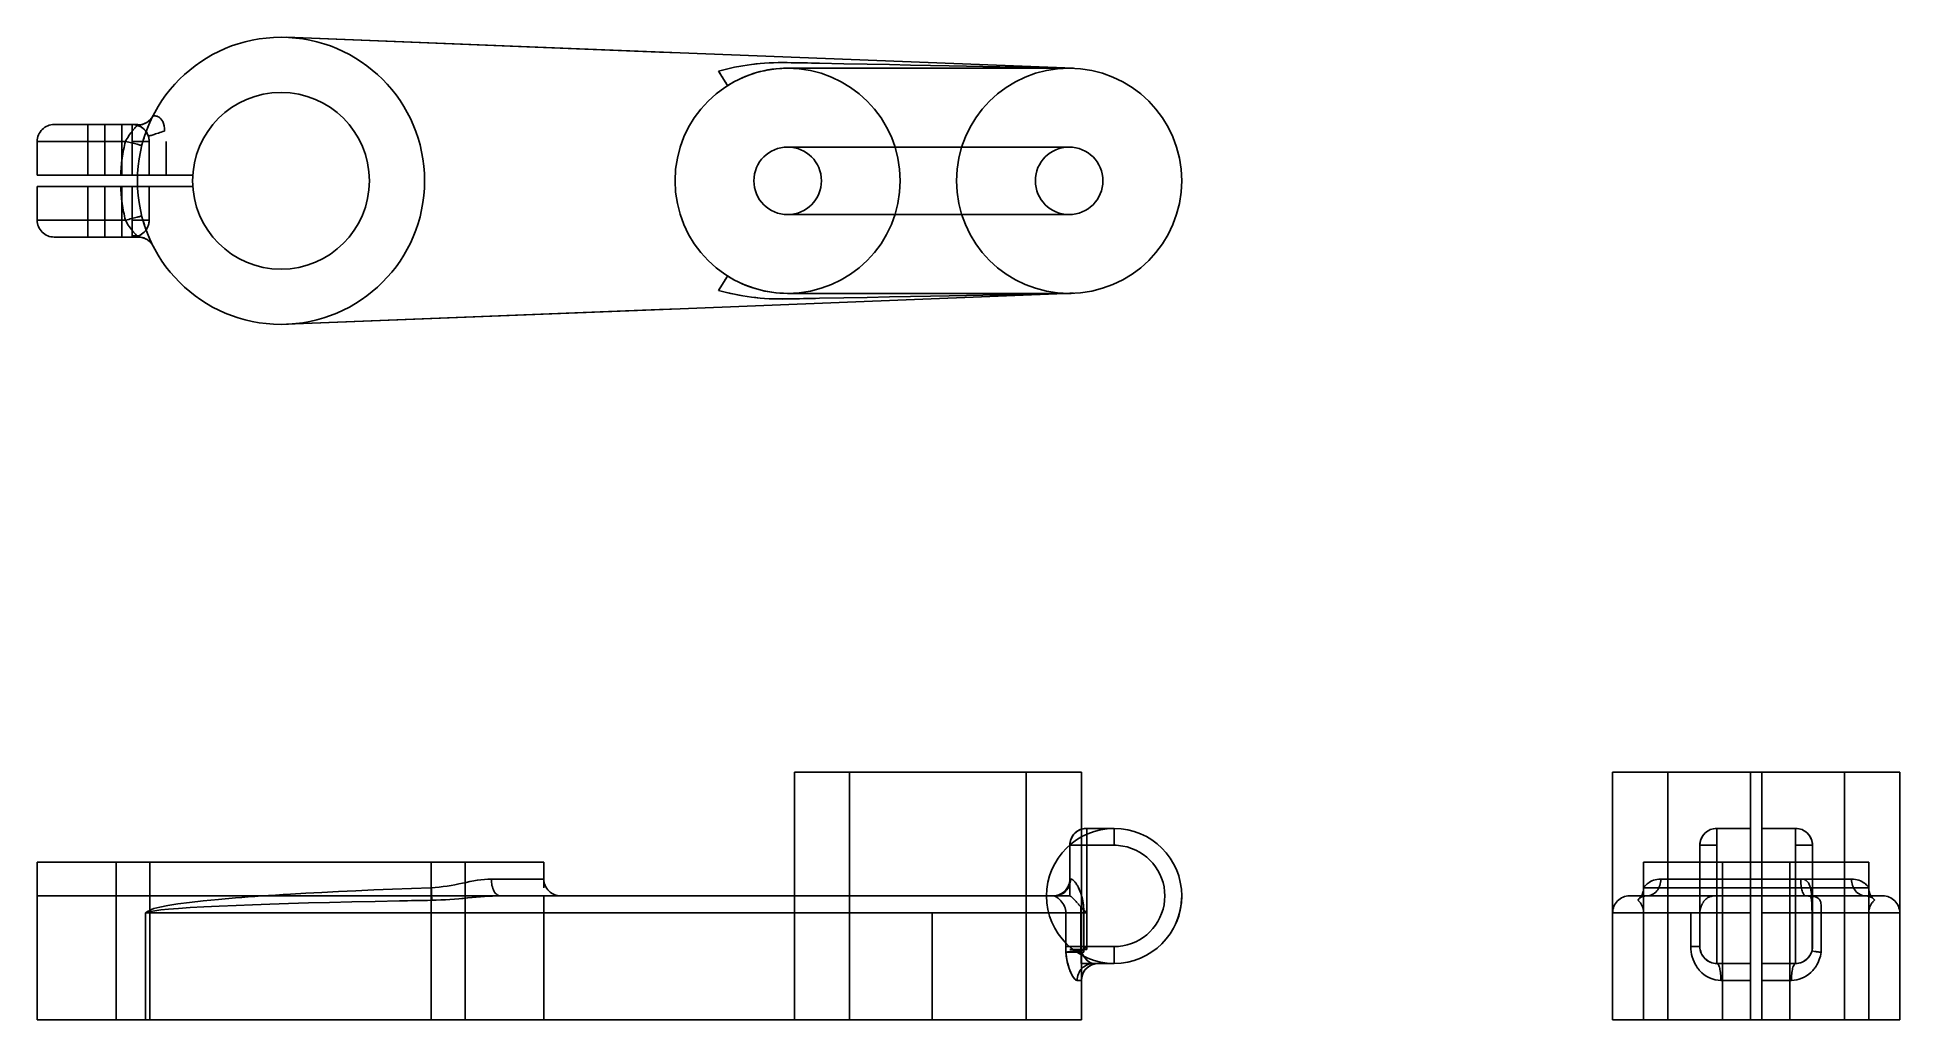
# Model space of a CAD drawing. Header units: millimetres. Extents: x 2 to 333, y 2 to 177.
import ezdxf

# ---------------------------------------------------------------- set-up
doc = ezdxf.new("R2010")
doc.units = ezdxf.units.MM
doc.layers.add('可见轮廓', color=7, linetype='Continuous')
doc.layers.add('隐藏线', color=5, linetype='Continuous')

msp = doc.modelspace()

# ---------------------------------------------------------------- linework, layer by layer
at = {"layer": '可见轮廓'}
for p, q in [((46.3, 176.54), (112.56, 173.93)), ((112.56, 173.93), (116.19, 173.79)), ((116.19, 173.79), (186.09, 171.04)), ((132, 172), (133.6, 172.05)), ((133.6, 172.05), (135.22, 172.05)), ((123.04, 170.52), (124.43, 170.9)), ((123.04, 170.52), (124.64, 167.98)), ((124.43, 170.9), (125.87, 171.23)), ((125.87, 171.23), (127.35, 171.5)), ((127.35, 171.5), (128.87, 171.72)), ((128.87, 171.72), (130.42, 171.89)), ((130.42, 171.89), (132, 172)), ((135.3, 171.05), (160.3, 171.05)), ((160.3, 171.05), (185.3, 171.05)), ((185.18, 171.07), (185.3, 171.06)), ((185.3, 171.06), (185.41, 171.06)), ((185.41, 171.06), (185.52, 171.06)), ((185.52, 171.06), (185.63, 171.05)), ((185.63, 171.05), (185.75, 171.05)), ((185.75, 171.05), (185.86, 171.05)), ((185.86, 171.05), (185.97, 171.04)), ((185.97, 171.04), (186.09, 171.04)), ((22.09, 161.93), (22.35, 162.25)), ((22.23, 162.09), (22.35, 162.25)), ((22.35, 162.25), (22.57, 162.61)), ((22.35, 162.25), (22.47, 162.43)), ((22.44, 162.36), (22.46, 162.4)), ((22.46, 162.4), (22.48, 162.44)), ((22.47, 162.43), (22.57, 162.61)), ((22.48, 162.44), (22.5, 162.47)), ((22.5, 162.47), (22.52, 162.51)), ((22.52, 162.51), (22.53, 162.54)), ((22.53, 162.54), (22.54, 162.56)), ((22.54, 162.56), (22.56, 162.59)), ((22.56, 162.59), (22.57, 162.61)), ((2.06, 158.64), (2.13, 158.93)), ((2.13, 158.93), (2.23, 159.2)), ((2.23, 159.2), (2.35, 159.47)), ((2.35, 159.47), (2.5, 159.72)), ((2.5, 159.72), (2.68, 159.96)), ((2.68, 159.96), (2.88, 160.18)), ((2.88, 160.18), (3.1, 160.37)), ((3.1, 160.37), (3.33, 160.55)), ((3.33, 160.55), (3.58, 160.7)), ((3.58, 160.7), (3.85, 160.83)), ((3.85, 160.83), (4.13, 160.93)), ((4.13, 160.93), (4.41, 161)), ((4.41, 161), (4.7, 161.04)), ((4.7, 161.04), (5, 161.05)), ((5, 161.05), (5.13, 161.05)), ((5, 161.05), (14, 161.05)), ((5.13, 161.05), (5.51, 161.05)), ((5.51, 161.05), (6.12, 161.05)), ((6.12, 161.05), (6.94, 161.05)), ((6.94, 161.05), (7.98, 161.05)), ((7.98, 161.05), (9.18, 161.05)), ((9.18, 161.05), (10.51, 161.05)), ((10.51, 161.05), (11.94, 161.05)), ((11, 161.05), (17, 161.05)), ((11, 152.05), (11, 161.05)), ((11.94, 161.05), (12.19, 161.05)), ((12.19, 161.05), (12.45, 161.05)), ((12.45, 161.05), (12.71, 161.05)), ((12.71, 161.05), (12.96, 161.05)), ((12.96, 161.05), (13.22, 161.05)), ((13.22, 161.05), (13.48, 161.05)), ((13.48, 161.05), (13.74, 161.05)), ((13.74, 161.05), (14, 161.05)), ((14, 161.05), (16.92, 161.05)), ((14, 161.04), (14, 161.05)), ((14, 158.05), (14, 161.05)), ((14, 161.05), (18.88, 161.05)), ((14, 161.05), (19.85, 161.05)), ((14, 161), (14, 161.04)), ((14, 160.92), (14, 161)), ((14, 160.83), (14, 160.92)), ((14, 160.7), (14, 160.83)), ((14, 160.55), (14, 160.7)), ((14, 160.37), (14, 160.55)), ((14, 160.18), (14, 160.37)), ((14, 159.96), (14, 160.18)), ((14, 159.72), (14, 159.96)), ((14, 159.47), (14, 159.72)), ((14, 159.2), (14, 159.47)), ((14, 158.93), (14, 159.2)), ((14, 158.64), (14, 158.93)), ((16.92, 161.05), (18.88, 161.05)), ((17, 152.05), (17, 161.05)), ((17.96, 158.58), (18.12, 158.83)), ((18.12, 158.83), (18.28, 159.08)), ((18.28, 159.08), (18.44, 159.32)), ((18.44, 159.32), (18.61, 159.55)), ((18.61, 159.55), (18.78, 159.77)), ((18.78, 159.77), (18.94, 159.97)), ((18.88, 161.05), (18.95, 161.05)), ((18.88, 158.05), (18.88, 161.05)), ((18.94, 159.97), (18.96, 160)), ((18.95, 161.05), (19.01, 161.05)), ((18.96, 160), (18.98, 160.03)), ((19.01, 161.05), (19.07, 161.05)), ((19.01, 160.05), (19.03, 160.08)), ((19.03, 160.08), (19.05, 160.1)), ((19.05, 160.1), (19.07, 160.13)), ((19.07, 161.05), (19.14, 161.04)), ((19.09, 160.15), (19.11, 160.18)), ((19.11, 160.18), (19.22, 160.3)), ((19.14, 161.04), (19.2, 161.04)), ((19.2, 161.04), (19.26, 161.03)), ((19.22, 160.3), (19.32, 160.41)), ((19.26, 161.03), (19.33, 161.02)), ((19.32, 160.41), (19.41, 160.52)), ((19.33, 161.02), (19.39, 161.01)), ((19.39, 161.01), (19.44, 161)), ((19.4, 161.01), (19.4, 161.01)), ((19.41, 160.52), (19.5, 160.61)), ((19.44, 161), (19.49, 161)), ((19.49, 161), (19.54, 160.99)), ((19.5, 160.61), (19.59, 160.7)), ((19.54, 160.99), (19.6, 160.98)), ((19.59, 160.7), (19.67, 160.78)), ((19.6, 160.98), (19.66, 160.98)), ((19.66, 160.98), (19.72, 160.97)), ((19.67, 160.78), (19.73, 160.85)), ((19.72, 160.97), (19.79, 160.97)), ((19.73, 160.85), (19.79, 160.91)), ((19.83, 160.95), (19.84, 160.96)), ((19.84, 160.96), (19.85, 160.97)), ((19.84, 160.96), (19.84, 160.96)), ((19.85, 160.97), (20.27, 160.99)), ((19.85, 160.97), (20.03, 160.97)), ((20.03, 160.97), (20.21, 160.99)), ((20.21, 160.99), (20.39, 161.01)), ((20.27, 160.99), (20.68, 161.07)), ((20.39, 161.01), (20.56, 161.04)), ((20.56, 161.04), (20.74, 161.09)), ((20.68, 161.07), (21.07, 161.21)), ((20.74, 161.09), (20.91, 161.15)), ((20.91, 161.15), (21.08, 161.21)), ((20.98, 158.71), (21.12, 159.15)), ((21.07, 161.21), (21.44, 161.4)), ((21.08, 161.21), (21.24, 161.29)), ((21.12, 159.15), (21.27, 159.58)), ((21.24, 161.29), (21.27, 161.3)), ((21.27, 161.3), (21.29, 161.32)), ((21.27, 159.58), (21.42, 159.99)), ((21.29, 161.32), (21.32, 161.33)), ((21.32, 161.33), (21.35, 161.34)), ((21.4, 161.37), (21.43, 161.39)), ((21.42, 159.99), (21.57, 160.38)), ((21.43, 161.39), (21.45, 161.4)), ((21.44, 161.4), (21.79, 161.64)), ((21.45, 161.4), (21.62, 161.52)), ((21.57, 160.38), (21.72, 160.75)), ((21.62, 161.52), (21.79, 161.64)), ((21.79, 161.64), (22.09, 161.93)), ((21.79, 161.64), (21.95, 161.78)), ((21.95, 161.78), (22.09, 161.93)), ((22.09, 161.93), (22.23, 162.09)), ((2, 158.05), (2.01, 158.35)), ((2, 155.05), (2, 158.05)), ((2, 158.05), (2.24, 158.05)), ((2, 158.05), (14, 158.05)), ((2, 152.05), (2, 158.05)), ((2.01, 158.35), (2.06, 158.64)), ((2.24, 158.05), (2.93, 158.05)), ((2.93, 158.05), (4.03, 158.05)), ((4.03, 158.05), (5.51, 158.05)), ((5.51, 158.05), (7.34, 158.05)), ((7.34, 158.05), (9.41, 158.05)), ((9.41, 158.05), (11.66, 158.05)), ((11.66, 158.05), (14, 158.05)), ((14, 158.35), (14, 158.64)), ((14, 158.05), (14, 158.35)), ((14, 158.05), (15.84, 158.05)), ((14, 155.05), (14, 158.05)), ((14, 152.05), (14, 158.05)), ((14, 158.05), (14, 158.05)), ((15.84, 158.05), (16.92, 158.05)), ((16.92, 158.05), (17.67, 158.05)), ((17.67, 158.05), (17.81, 158.32)), ((17.67, 158.05), (17.96, 157.98)), ((17.81, 158.32), (17.96, 158.58)), ((17.96, 157.98), (18.24, 157.91)), ((18.24, 157.91), (18.52, 157.84)), ((18.52, 157.84), (18.79, 157.77)), ((18.79, 157.77), (19.04, 157.71)), ((18.88, 158.05), (21.88, 158.05)), ((18.88, 152.05), (18.88, 158.05)), ((19.04, 157.71), (19.29, 157.65)), ((19.29, 157.65), (19.52, 157.59)), ((19.52, 157.59), (19.73, 157.53)), ((19.73, 157.53), (19.92, 157.49)), ((19.92, 157.49), (20.09, 157.44)), ((20.09, 157.44), (20.24, 157.41)), ((20.24, 157.41), (20.36, 157.37)), ((20.36, 157.37), (20.46, 157.35)), ((20.46, 157.35), (20.52, 157.33)), ((20.52, 157.33), (20.57, 157.32)), ((20.57, 157.32), (20.58, 157.32)), ((20.58, 157.32), (20.71, 157.79)), ((20.71, 157.79), (20.84, 158.25)), ((20.84, 158.25), (20.98, 158.71)), ((24.88, 152.05), (24.88, 158.05)), ((135.3, 157.05), (160.3, 157.05)), ((160.3, 157.05), (185.3, 157.05)), ((2, 152.05), (2, 155.05)), ((14, 152.05), (14, 155.05)), ((2, 152.05), (2.02, 152.05)), ((2, 152.05), (14, 152.05)), ((2, 150.05), (2.02, 150.05)), ((2, 147.05), (2, 150.05)), ((2, 150.05), (14, 150.05)), ((2, 144.05), (2, 150.05)), ((2.02, 152.05), (2.07, 152.05)), ((2.02, 150.05), (2.07, 150.05)), ((2.07, 152.05), (2.15, 152.05)), ((2.07, 150.05), (2.15, 150.05)), ((2.15, 152.05), (2.27, 152.05)), ((2.15, 150.05), (2.27, 150.05)), ((2.27, 152.05), (2.43, 152.05)), ((2.27, 150.05), (2.43, 150.05)), ((2.43, 152.05), (2.62, 152.05)), ((2.43, 150.05), (2.62, 150.05)), ((2.62, 152.05), (2.84, 152.05)), ((2.62, 150.05), (2.84, 150.05)), ((2.84, 152.05), (3.09, 152.05)), ((2.84, 150.05), (3.09, 150.05)), ((3.09, 152.05), (3.92, 152.05)), ((3.09, 150.05), (3.92, 150.05)), ((3.92, 152.05), (4.95, 152.05)), ((3.92, 150.05), (4.95, 150.05)), ((4.95, 152.05), (6.15, 152.05)), ((4.95, 150.05), (6.15, 150.05)), ((6.15, 152.05), (7.52, 152.05)), ((6.15, 150.05), (7.52, 150.05)), ((7.52, 152.05), (9.02, 152.05)), ((7.52, 150.05), (9.02, 150.05)), ((9.02, 152.05), (10.62, 152.05)), ((9.02, 150.05), (10.62, 150.05)), ((10.62, 152.05), (12.29, 152.05)), ((10.62, 150.05), (12.29, 150.05)), ((11, 152.05), (17, 152.05)), ((11, 150.05), (17, 150.05)), ((11, 141.05), (11, 150.05)), ((12.29, 152.05), (14, 152.05)), ((12.29, 150.05), (14, 150.05)), ((14, 152.05), (15.82, 152.05)), ((14, 152.05), (14, 152.05)), ((14, 150.05), (15.82, 150.05)), ((14, 147.05), (14, 150.05)), ((14, 144.05), (14, 150.05)), ((14, 150.05), (14, 150.05)), ((15.82, 152.05), (15.84, 152.05)), ((15.82, 152.05), (16.08, 152.05)), ((15.82, 150.05), (15.84, 150.05)), ((15.84, 152.05), (16.82, 152.05)), ((15.84, 150.05), (16.82, 150.05)), ((16.08, 152.05), (16.31, 152.05)), ((16.31, 152.05), (16.51, 152.05)), ((16.51, 152.05), (16.69, 152.05)), ((16.69, 152.05), (16.82, 152.05)), ((16.82, 152.05), (17.11, 152.05)), ((16.82, 152.05), (16.92, 152.05)), ((16.82, 152.05), (17.4, 152.05)), ((16.82, 150.05), (17.11, 150.05)), ((16.82, 150.05), (17.4, 150.05)), ((16.92, 152.05), (16.98, 152.05)), ((16.98, 152.05), (17, 152.05)), ((17, 141.05), (17, 150.05)), ((17.11, 152.05), (17.4, 152.05)), ((17.11, 150.05), (17.4, 150.05)), ((17.4, 152.05), (17.69, 152.05)), ((17.4, 152.05), (17.97, 152.05)), ((17.4, 150.05), (17.69, 150.05)), ((17.4, 150.05), (17.97, 150.05)), ((17.69, 152.05), (17.97, 152.05)), ((17.69, 150.05), (17.97, 150.05)), ((17.97, 152.05), (18.23, 152.05)), ((17.97, 152.05), (18.48, 152.05)), ((17.97, 150.05), (18.23, 150.05)), ((17.97, 150.05), (18.48, 150.05)), ((18.23, 152.05), (18.48, 152.05)), ((18.23, 150.05), (18.48, 150.05)), ((18.48, 152.05), (18.73, 152.05)), ((18.48, 152.05), (18.94, 152.05)), ((18.48, 150.05), (18.73, 150.05)), ((18.48, 150.05), (18.94, 150.05)), ((18.73, 152.05), (18.94, 152.05)), ((18.73, 150.05), (18.94, 150.05)), ((18.88, 152.05), (21.88, 152.05)), ((18.88, 150.05), (21.88, 150.05)), ((18.88, 144.05), (18.88, 150.05)), ((18.94, 152.05), (19.13, 152.05)), ((18.94, 152.05), (19.31, 152.05)), ((18.94, 150.05), (19.13, 150.05)), ((18.94, 150.05), (19.31, 150.05)), ((19.13, 152.05), (19.31, 152.05)), ((19.13, 150.05), (19.31, 150.05)), ((19.31, 152.05), (19.47, 152.05)), ((19.31, 152.05), (19.59, 152.05)), ((19.31, 150.05), (19.47, 150.05)), ((19.31, 150.05), (19.59, 150.05)), ((19.47, 152.05), (19.59, 152.05)), ((19.47, 150.05), (19.59, 150.05)), ((19.59, 152.05), (19.69, 152.05)), ((19.59, 152.05), (19.76, 152.05)), ((19.59, 150.05), (19.69, 150.05)), ((19.59, 150.05), (19.76, 150.05)), ((19.69, 152.05), (19.76, 152.05)), ((19.69, 150.05), (19.76, 150.05)), ((19.76, 152.05), (19.8, 152.05)), ((19.8, 150.05), (19.82, 150.05)), ((19.82, 152.05), (29.63, 152.05)), ((19.82, 152.05), (24.73, 152.05)), ((19.82, 150.05), (29.63, 150.05)), ((19.82, 150.05), (24.73, 150.05)), ((21.88, 152.05), (24.88, 152.05)), ((21.88, 144.05), (21.88, 150.05)), ((24.73, 152.05), (29.63, 152.05)), ((24.73, 150.05), (29.63, 150.05)), ((2, 144.05), (2, 147.05)), ((14, 144.05), (14, 147.05)), ((2, 144.05), (2.01, 143.76)), ((2, 144.05), (2.24, 144.05)), ((2, 144.05), (14, 144.05)), ((2.01, 143.76), (2.06, 143.47)), ((2.06, 143.47), (2.13, 143.18)), ((2.13, 143.18), (2.23, 142.91)), ((2.23, 142.91), (2.35, 142.64)), ((2.24, 144.05), (2.93, 144.05)), ((2.35, 142.64), (2.5, 142.39)), ((2.5, 142.39), (2.68, 142.15)), ((2.93, 144.05), (4.03, 144.05)), ((4.03, 144.05), (5.51, 144.05)), ((5.51, 144.05), (7.34, 144.05)), ((7.34, 144.05), (9.41, 144.05)), ((9.41, 144.05), (11.66, 144.05)), ((11.66, 144.05), (14, 144.05)), ((14, 144.05), (15.84, 144.05)), ((14, 143.76), (14, 144.05)), ((14, 141.05), (14, 144.05)), ((14, 144.05), (14, 144.05)), ((14, 143.47), (14, 143.76)), ((14, 143.18), (14, 143.47)), ((14, 142.91), (14, 143.18)), ((14, 142.64), (14, 142.91)), ((14, 142.39), (14, 142.64)), ((14, 142.15), (14, 142.39)), ((15.84, 144.05), (16.97, 144.05)), ((16.97, 144.05), (17.67, 144.05)), ((17.67, 144.05), (17.96, 144.13)), ((17.67, 144.05), (17.83, 143.76)), ((17.83, 143.76), (18, 143.47)), ((17.96, 144.13), (18.24, 144.2)), ((18, 143.47), (18.17, 143.19)), ((18.17, 143.19), (18.35, 142.92)), ((18.24, 144.2), (18.52, 144.27)), ((18.35, 142.92), (18.54, 142.66)), ((18.52, 144.27), (18.79, 144.34)), ((18.54, 142.66), (18.73, 142.41)), ((18.73, 142.41), (18.91, 142.17)), ((18.79, 144.34), (19.04, 144.4)), ((18.88, 144.05), (21.88, 144.05)), ((18.88, 141.05), (18.88, 144.05)), ((19.04, 144.4), (19.29, 144.46)), ((19.29, 144.46), (19.52, 144.52)), ((19.52, 144.52), (19.73, 144.58)), ((19.73, 144.58), (19.92, 144.62)), ((19.92, 144.62), (20.09, 144.67)), ((20.09, 144.67), (20.24, 144.7)), ((20.24, 144.7), (20.36, 144.74)), ((20.36, 144.74), (20.46, 144.76)), ((20.46, 144.76), (20.52, 144.78)), ((20.52, 144.78), (20.57, 144.79)), ((20.57, 144.79), (20.58, 144.79)), ((20.58, 144.79), (20.72, 144.27)), ((20.72, 144.27), (20.87, 143.75)), ((20.87, 143.75), (21.03, 143.25)), ((21.03, 143.25), (21.19, 142.76)), ((21.19, 142.76), (21.36, 142.29)), ((21.36, 142.29), (21.52, 141.84)), ((135.3, 145.05), (160.3, 145.05)), ((160.3, 145.05), (185.3, 145.05)), ((2.68, 142.15), (2.88, 141.93)), ((2.88, 141.93), (3.1, 141.74)), ((3.1, 141.74), (3.33, 141.56)), ((3.33, 141.56), (3.58, 141.41)), ((3.58, 141.41), (3.85, 141.28)), ((3.85, 141.28), (4.13, 141.18)), ((4.13, 141.18), (4.41, 141.11)), ((4.41, 141.11), (4.7, 141.07)), ((4.7, 141.07), (5, 141.05)), ((5, 141.05), (5.14, 141.05)), ((5, 141.05), (14, 141.05)), ((5.14, 141.05), (5.55, 141.05)), ((5.55, 141.05), (6.22, 141.05)), ((6.22, 141.05), (7.11, 141.05)), ((7.11, 141.05), (8.23, 141.05)), ((8.23, 141.05), (9.53, 141.05)), ((9.53, 141.05), (10.95, 141.05)), ((10.95, 141.05), (12.47, 141.05)), ((11, 141.05), (17, 141.05)), ((12.47, 141.05), (12.66, 141.05)), ((12.66, 141.05), (12.85, 141.05)), ((12.85, 141.05), (13.04, 141.05)), ((13.04, 141.05), (13.23, 141.05)), ((13.23, 141.05), (13.42, 141.05)), ((13.42, 141.05), (13.61, 141.05)), ((13.61, 141.05), (13.81, 141.05)), ((13.81, 141.05), (14, 141.05)), ((14, 141.93), (14, 142.15)), ((14, 141.74), (14, 141.93)), ((14, 141.56), (14, 141.74)), ((14, 141.41), (14, 141.56)), ((14, 141.28), (14, 141.41)), ((14, 141.18), (14, 141.28)), ((14, 141.11), (14, 141.18)), ((14, 141.07), (14, 141.11)), ((14, 141.05), (14, 141.07)), ((14, 141.05), (16.97, 141.05)), ((14, 141.05), (19.94, 141.05)), ((14, 141.05), (18.88, 141.05)), ((16.97, 141.05), (19.94, 141.05)), ((18.88, 141.25), (19.94, 141.25)), ((18.88, 141.05), (19.94, 141.05)), ((18.91, 142.17), (19.09, 141.96)), ((19.09, 141.96), (19.09, 141.95)), ((19.11, 141.93), (19.28, 141.74)), ((19.28, 141.74), (19.44, 141.57)), ((19.44, 141.57), (19.58, 141.42)), ((19.58, 141.42), (19.7, 141.29)), ((19.7, 141.29), (19.8, 141.19)), ((19.8, 141.19), (19.88, 141.12)), ((19.88, 141.12), (19.92, 141.07)), ((19.92, 141.07), (19.94, 141.05)), ((21.52, 141.84), (21.69, 141.42)), ((21.69, 141.42), (21.85, 141.03)), ((22.5, 139.63), (22.51, 139.61)), ((22.51, 139.61), (22.52, 139.59)), ((22.52, 139.59), (22.54, 139.56)), ((22.54, 139.56), (22.55, 139.54)), ((22.55, 139.53), (22.56, 139.51)), ((22.56, 139.51), (22.57, 139.49)), ((22.61, 139.42), (22.61, 139.42)), ((123.04, 131.59), (124.64, 134.13)), ((116.19, 128.32), (186.09, 131.07)), ((123.04, 131.59), (124.43, 131.21)), ((124.43, 131.21), (125.87, 130.88)), ((125.87, 130.88), (127.35, 130.61)), ((127.35, 130.61), (128.87, 130.39)), ((128.87, 130.39), (130.42, 130.22)), ((130.42, 130.22), (132, 130.11)), ((132, 130.11), (133.6, 130.06)), ((133.6, 130.06), (135.22, 130.06)), ((135.3, 131.05), (160.3, 131.05)), ((160.3, 131.05), (185.3, 131.05)), ((185.18, 131.04), (185.3, 131.05)), ((185.3, 131.05), (185.41, 131.05)), ((185.41, 131.05), (185.52, 131.05)), ((185.52, 131.05), (185.63, 131.05)), ((185.63, 131.05), (185.75, 131.06)), ((185.75, 131.06), (185.86, 131.06)), ((185.86, 131.06), (185.97, 131.07)), ((185.97, 131.07), (186.09, 131.07)), ((46.3, 125.57), (112.56, 128.18)), ((112.56, 128.18), (116.19, 128.32)), ((136.5, 46), (137.02, 46)), ((136.5, 24), (136.5, 46)), ((136.5, 46), (187.48, 46)), ((136.5, 2), (136.5, 46)), ((137.02, 46), (138.48, 46)), ((138.48, 46), (140.82, 46)), ((140.82, 46), (143.97, 46)), ((143.97, 46), (147.85, 46)), ((146.3, 46), (177.67, 46)), ((146.3, 2), (146.3, 46)), ((147.85, 46), (152.25, 46)), ((152.25, 46), (157.02, 46)), ((157.02, 46), (161.99, 46)), ((161.99, 46), (166.84, 46)), ((166.84, 46), (171.51, 46)), ((171.51, 46), (175.83, 46)), ((175.83, 46), (179.67, 46)), ((177.67, 2), (177.67, 46)), ((179.67, 46), (182.82, 46)), ((182.82, 46), (185.23, 46)), ((185.23, 46), (186.8, 46)), ((186.8, 46), (187.48, 46)), ((187.48, 33), (187.48, 46)), ((187.48, 2), (187.48, 46)), ((281.85, 46), (281.85, 46)), ((281.85, 46), (282.35, 46)), ((281.85, 24), (281.85, 46)), ((281.85, 2), (281.85, 46)), ((281.85, 46), (332.85, 46)), ((282.35, 46), (283.74, 46)), ((283.74, 46), (285.97, 46)), ((285.97, 46), (288.97, 46)), ((288.97, 46), (292.69, 46)), ((291.65, 2), (291.65, 46)), ((291.65, 46), (323.05, 46)), ((292.69, 46), (296.92, 46)), ((296.92, 46), (301.53, 46)), ((301.53, 46), (306.35, 46)), ((306.35, 36), (306.35, 46)), ((306.35, 46), (306.48, 46)), ((306.35, 46), (308.35, 46)), ((306.48, 46), (306.6, 46)), ((306.6, 46), (306.73, 46)), ((306.73, 46), (306.85, 46)), ((306.85, 46), (306.98, 46)), ((306.98, 46), (307.1, 46)), ((307.1, 46), (307.23, 46)), ((307.23, 46), (307.35, 46)), ((307.35, 46), (307.48, 46)), ((307.48, 46), (307.6, 46)), ((307.6, 46), (307.73, 46)), ((307.73, 46), (307.85, 46)), ((307.85, 46), (307.98, 46)), ((307.98, 46), (308.1, 46)), ((308.1, 46), (308.23, 46)), ((308.23, 46), (308.35, 46)), ((308.35, 36), (308.35, 46)), ((308.35, 46), (313.18, 46)), ((308.35, 2), (308.35, 46)), ((313.18, 46), (317.79, 46)), ((317.79, 46), (322.02, 46)), ((322.02, 46), (325.74, 46)), ((323.05, 2), (323.05, 46)), ((325.74, 46), (328.74, 46)), ((328.74, 46), (330.97, 46)), ((330.97, 46), (332.36, 46)), ((332.36, 46), (332.85, 46)), ((332.85, 46), (332.85, 46)), ((332.85, 2), (332.85, 46)), ((188.42, 35.98), (188.42, 36)), ((188.42, 36), (190.86, 36)), ((188.42, 33), (188.42, 36)), ((188.42, 36), (193.3, 36)), ((188.42, 35.94), (188.42, 35.98)), ((188.42, 35.87), (188.42, 35.94)), ((188.42, 35.77), (188.42, 35.87)), ((188.42, 35.64), (188.42, 35.77)), ((188.42, 35.49), (188.42, 35.64)), ((188.42, 35.32), (188.42, 35.49)), ((188.42, 35.12), (188.42, 35.32)), ((188.42, 35.08), (188.42, 35.12)), ((188.42, 35.05), (188.42, 35.08)), ((188.42, 34.97), (188.42, 35.01)), ((188.42, 34.93), (188.42, 34.97)), ((188.42, 34.85), (188.42, 34.89)), ((188.42, 34.81), (188.42, 34.85)), ((188.42, 34.61), (188.42, 34.81)), ((188.42, 34.4), (188.42, 34.61)), ((188.42, 34.18), (188.42, 34.4)), ((188.42, 33.96), (188.42, 34.18)), ((188.42, 33.72), (188.42, 33.96)), ((188.42, 33.48), (188.42, 33.72)), ((188.42, 33.24), (188.42, 33.48)), ((188.42, 33), (188.42, 33.24)), ((190.86, 36), (193.3, 36)), ((193.3, 35.98), (193.3, 36)), ((193.3, 33), (193.3, 36)), ((193.3, 35.94), (193.3, 35.98)), ((193.3, 35.87), (193.3, 35.94)), ((193.3, 35.77), (193.3, 35.87)), ((193.3, 35.64), (193.3, 35.77)), ((193.3, 35.49), (193.3, 35.64)), ((193.3, 35.32), (193.3, 35.49)), ((193.3, 35.12), (193.3, 35.32)), ((193.3, 34.9), (193.3, 35.12)), ((193.3, 34.67), (193.3, 34.9)), ((193.3, 34.41), (193.3, 34.67)), ((193.3, 34.15), (193.3, 34.41)), ((193.3, 33.87), (193.3, 34.15)), ((193.3, 33.59), (193.3, 33.87)), ((193.3, 33.29), (193.3, 33.59)), ((193.3, 33), (193.3, 33.29)), ((300.35, 36), (303.35, 36)), ((300.35, 35.76), (300.35, 36)), ((300.35, 35.07), (300.35, 35.76)), ((300.35, 33.97), (300.35, 35.07)), ((300.35, 32.49), (300.35, 33.97)), ((303.35, 36), (306.35, 36)), ((306.35, 36), (306.35, 35.76)), ((306.35, 33), (306.35, 36)), ((306.35, 12), (306.35, 36)), ((306.35, 35.76), (306.35, 35.07)), ((306.35, 35.07), (306.35, 33.97)), ((306.35, 33.97), (306.35, 32.49)), ((308.35, 36), (311.35, 36)), ((308.35, 36), (308.35, 35.76)), ((308.35, 33), (308.35, 36)), ((308.35, 12), (308.35, 36)), ((308.35, 35.76), (308.35, 35.07)), ((308.35, 35.07), (308.35, 33.97)), ((308.35, 33.97), (308.35, 32.49)), ((311.35, 36), (314.35, 36)), ((314.35, 35.76), (314.35, 36)), ((314.35, 35.07), (314.35, 35.76)), ((314.35, 33.97), (314.35, 35.07)), ((314.35, 32.49), (314.35, 33.97)), ((2, 30), (2.41, 30)), ((2, 16), (2, 30)), ((2, 2), (2, 30)), ((2.41, 30), (3.55, 30)), ((3.55, 30), (5.39, 30)), ((5.39, 30), (7.86, 30)), ((7.86, 30), (10.9, 30)), ((10.9, 30), (14.36, 30)), ((14.36, 30), (18.1, 30)), ((16, 2), (16, 30)), ((18.1, 30), (22, 30)), ((22, 30), (47, 30)), ((22, 25.73), (22, 30)), ((22, 30), (22, 30)), ((22, 2), (22, 30)), ((47, 30), (72, 30)), ((72, 30), (75.9, 30)), ((72, 27.73), (72, 30)), ((72, 30), (72, 30)), ((72, 25.46), (72, 30)), ((72, 2), (72, 30)), ((75.9, 30), (79.64, 30)), ((78, 2), (78, 30)), ((79.64, 30), (83.1, 30)), ((83.1, 30), (86.14, 30)), ((86.14, 30), (88.61, 30)), ((88.61, 30), (90.45, 30)), ((90.45, 30), (91.59, 30)), ((91.59, 30), (92, 30)), ((92, 27.73), (92, 30)), ((92, 25.46), (92, 30)), ((185.42, 33), (188.42, 33)), ((186.3, 33), (186.52, 33)), ((186.52, 33), (186.75, 33)), ((186.75, 33), (187, 33)), ((187, 33), (187.27, 33)), ((187.27, 33), (187.55, 33)), ((187.55, 33), (187.83, 33)), ((187.83, 33), (188.12, 33)), ((188.12, 33), (188.42, 33)), ((188.42, 27), (188.42, 33)), ((188.42, 33), (190.86, 33)), ((188.42, 14.49), (188.42, 33)), ((188.42, 33), (193.3, 33)), ((190.86, 33), (193.3, 33)), ((287.35, 30), (327.35, 30)), ((287.35, 25.46), (287.35, 30)), ((297.35, 33), (297.35, 33)), ((297.35, 32.95), (297.35, 32.97)), ((297.35, 32.93), (297.35, 32.95)), ((297.35, 32.46), (297.35, 32.87)), ((297.35, 31.8), (297.35, 32.46)), ((297.35, 30.9), (297.35, 31.8)), ((297.35, 29.8), (297.35, 30.9)), ((297.35, 28.51), (297.35, 29.8)), ((300.35, 30.66), (300.35, 32.49)), ((300.35, 28.58), (300.35, 30.66)), ((301.35, 30), (313.35, 30)), ((301.35, 2), (301.35, 30)), ((306.35, 32.49), (306.35, 30.66)), ((306.35, 28.58), (306.35, 30.66)), ((308.35, 32.49), (308.35, 30.66)), ((308.35, 30.66), (308.35, 28.58)), ((313.35, 2), (313.35, 30)), ((314.35, 30.66), (314.35, 32.49)), ((314.35, 28.58), (314.35, 30.66)), ((317.35, 32.97), (317.35, 32.98)), ((317.35, 32.94), (317.35, 32.97)), ((317.35, 32.87), (317.35, 32.91)), ((317.35, 32.82), (317.35, 32.87)), ((317.35, 32.76), (317.35, 32.82)), ((317.35, 32.29), (317.35, 32.76)), ((317.35, 31.59), (317.35, 32.29)), ((317.35, 30.68), (317.35, 31.59)), ((317.35, 29.59), (317.35, 30.68)), ((327.35, 2), (327.35, 30)), ((72, 25.73), (72, 27.73)), ((78.21, 26.41), (78.87, 26.54)), ((78.87, 26.54), (79.53, 26.66)), ((79.53, 26.66), (80.17, 26.77)), ((80.17, 26.77), (80.81, 26.87)), ((80.81, 26.87), (81.44, 26.94)), ((81.44, 26.94), (82.05, 26.98)), ((82.05, 26.98), (82.66, 27)), ((82.66, 27), (82.67, 26.71)), ((82.66, 27), (84.7, 27)), ((82.66, 27), (92, 27)), ((82.67, 26.71), (82.69, 26.41)), ((84.7, 27), (86.54, 27)), ((86.54, 27), (88.15, 27)), ((88.15, 27), (89.51, 27)), ((89.51, 27), (90.58, 27)), ((90.58, 27), (91.35, 27)), ((91.35, 27), (91.83, 27)), ((91.83, 27), (92, 27)), ((92, 27), (92, 27.73)), ((92, 27), (92.01, 26.71)), ((92.01, 26.71), (92.06, 26.41)), ((185.42, 27), (185.56, 27)), ((188.42, 24), (188.42, 27)), ((290.43, 27), (324.28, 27)), ((297.35, 27.08), (297.35, 28.51)), ((297.35, 25.57), (297.35, 27.08)), ((300.35, 26.34), (300.35, 28.58)), ((306.35, 28.58), (306.35, 26.34)), ((308.35, 26.34), (308.35, 28.58)), ((308.35, 24), (308.35, 27)), ((314.35, 26.34), (314.35, 28.58)), ((317.35, 28.33), (317.35, 29.59)), ((317.35, 26.96), (317.35, 28.33)), ((317.35, 25.5), (317.35, 26.96)), ((2, 24), (2.41, 24)), ((2, 13), (2, 24)), ((2, 2), (2, 24)), ((2.41, 24), (3.55, 24)), ((3.55, 24), (5.39, 24)), ((5.39, 24), (7.86, 24)), ((7.86, 24), (10.9, 24)), ((10.9, 24), (14.36, 24)), ((14.36, 24), (18.1, 24)), ((16, 2), (16, 24)), ((18.1, 24), (22, 24)), ((22, 21.46), (22, 25.73)), ((22, 24), (47, 24)), ((22, 21.2), (22, 24)), ((22, 24), (22, 24)), ((22, 2), (22, 24)), ((31.45, 23.12), (34.18, 23.39)), ((34.18, 23.39), (37.22, 23.65)), ((37.22, 23.65), (38.32, 23.73)), ((38.32, 23.73), (39.46, 23.82)), ((39.46, 23.82), (40.63, 23.9)), ((40.63, 23.9), (41.84, 23.99)), ((41.84, 23.99), (43.08, 24.07)), ((43.08, 24.07), (44.35, 24.15)), ((44.35, 24.15), (45.66, 24.24)), ((45.66, 24.24), (47, 24.32)), ((47, 24.32), (49.72, 24.47)), ((49.72, 24.47), (52.55, 24.62)), ((52.55, 24.62), (55.51, 24.77)), ((55.51, 24.77), (58.59, 24.92)), ((58.59, 24.92), (61.78, 25.06)), ((61.78, 25.06), (65.08, 25.19)), ((65.08, 25.19), (68.49, 25.33)), ((67.77, 23.15), (68.47, 23.16)), ((68.47, 23.16), (69.19, 23.18)), ((68.49, 25.33), (72, 25.46)), ((69.19, 23.18), (69.9, 23.19)), ((69.9, 23.19), (70.62, 23.2)), ((70.62, 23.2), (71.35, 23.21)), ((71.35, 23.21), (72.08, 23.23)), ((72, 25.46), (72, 25.73)), ((72, 25.46), (72.71, 25.5)), ((72, 25.46), (72.01, 25.3)), ((72, 25.46), (72.08, 23.23)), ((72, 25.46), (72, 25.46)), ((72, 2), (72, 24)), ((72.01, 25.3), (72.01, 25.14)), ((72.01, 25.14), (72.02, 24.99)), ((72.02, 24.99), (72.02, 24.83)), ((72.02, 24.83), (72.03, 24.68)), ((72.03, 24.68), (72.03, 24.53)), ((72.03, 24.53), (72.04, 24.38)), ((72.04, 24.38), (72.04, 24.24)), ((72.04, 24.24), (72.05, 24.1)), ((72.05, 24.1), (72.05, 23.96)), ((72.05, 23.96), (72.06, 23.82)), ((72.06, 23.82), (72.06, 23.69)), ((72.06, 23.69), (72.07, 23.57)), ((72.07, 23.57), (72.07, 23.45)), ((72.07, 23.45), (72.08, 23.34)), ((72.08, 23.34), (72.08, 23.23)), ((72.08, 23.23), (73.7, 23.28)), ((72.08, 23.23), (72.89, 23.25)), ((72.71, 25.5), (73.41, 25.56)), ((72.89, 23.25), (73.7, 23.28)), ((73.41, 25.56), (74.11, 25.65)), ((73.7, 23.28), (75.3, 23.38)), ((73.7, 23.28), (74.5, 23.33)), ((74.11, 25.65), (74.81, 25.76)), ((74.5, 23.33), (75.3, 23.38)), ((74.81, 25.76), (75.5, 25.87)), ((75.3, 23.38), (76.88, 23.5)), ((75.3, 23.38), (76.09, 23.44)), ((75.5, 25.87), (76.19, 26)), ((76.09, 23.44), (76.88, 23.5)), ((76.19, 26), (76.87, 26.14)), ((76.87, 26.14), (77.54, 26.27)), ((76.88, 23.5), (78.43, 23.64)), ((76.88, 23.5), (77.66, 23.57)), ((77.54, 26.27), (78.21, 26.41)), ((77.66, 23.57), (78.43, 23.64)), ((78, 2), (78, 24)), ((78.43, 23.64), (79.95, 23.77)), ((78.43, 23.64), (79.2, 23.7)), ((78.45, 23.64), (78.46, 23.64)), ((78.46, 23.64), (78.46, 23.64)), ((78.47, 23.64), (78.48, 23.64)), ((79.2, 23.7), (79.95, 23.77)), ((79.95, 23.77), (80.7, 23.83)), ((80.7, 23.83), (81.43, 23.89)), ((81.43, 23.89), (82.16, 23.93)), ((82.16, 23.93), (82.87, 23.97)), ((82.69, 26.41), (82.73, 26.13)), ((82.73, 26.13), (82.78, 25.85)), ((82.78, 25.85), (82.85, 25.59)), ((82.85, 25.59), (82.93, 25.33)), ((82.87, 23.97), (83.57, 23.99)), ((82.93, 25.33), (83.02, 25.1)), ((83.02, 25.1), (83.13, 24.88)), ((83.13, 24.88), (83.24, 24.68)), ((83.24, 24.68), (83.37, 24.51)), ((83.37, 24.51), (83.5, 24.35)), ((83.5, 24.35), (83.65, 24.23)), ((83.57, 23.99), (84.26, 24)), ((83.65, 24.23), (83.79, 24.13)), ((83.79, 24.13), (83.95, 24.06)), ((83.95, 24.06), (84.1, 24.01)), ((84.1, 24.01), (84.26, 24)), ((84.26, 24), (91.22, 24)), ((84.26, 24), (85.97, 24)), ((84.26, 24), (95, 24)), ((85.97, 24), (87.5, 24)), ((87.5, 24), (88.84, 24)), ((88.84, 24), (89.96, 24)), ((89.96, 24), (90.84, 24)), ((90.84, 24), (91.47, 24)), ((91.22, 24), (134.85, 24)), ((91.47, 24), (91.86, 24)), ((91.86, 24), (92, 24)), ((92, 24), (92.69, 24)), ((92, 2), (92, 24)), ((92.06, 26.41), (92.13, 26.13)), ((92.13, 26.13), (92.23, 25.85)), ((92.23, 25.85), (92.35, 25.59)), ((92.35, 25.59), (92.51, 25.33)), ((92.51, 25.33), (92.68, 25.1)), ((92.68, 25.1), (92.88, 24.88)), ((92.69, 24), (93.29, 24)), ((92.88, 24.88), (93.1, 24.68)), ((93.1, 24.68), (93.33, 24.51)), ((93.29, 24), (93.81, 24)), ((93.33, 24.51), (93.59, 24.35)), ((93.59, 24.35), (93.85, 24.23)), ((93.81, 24), (94.24, 24)), ((93.85, 24.23), (94.13, 24.13)), ((94.13, 24.13), (94.41, 24.06)), ((94.24, 24), (94.57, 24)), ((94.41, 24.06), (94.71, 24.01)), ((94.57, 24), (94.8, 24)), ((94.71, 24.01), (95, 24)), ((94.8, 24), (94.95, 24)), ((94.95, 24), (95, 24)), ((134.85, 24), (161.12, 24)), ((146.3, 2), (146.3, 24)), ((177.67, 2), (177.67, 24)), ((182.42, 24), (182.7, 24)), ((185.86, 23.7), (185.91, 23.65)), ((185.91, 23.65), (185.96, 23.6)), ((185.96, 23.6), (186.01, 23.55)), ((186.01, 23.55), (186.07, 23.49)), ((186.07, 23.49), (186.12, 23.44)), ((186.12, 23.44), (186.18, 23.38)), ((186.18, 23.38), (186.24, 23.32)), ((186.24, 23.32), (186.3, 23.26)), ((186.3, 23.26), (186.36, 23.19)), ((186.36, 23.19), (186.42, 23.12)), ((186.99, 25.42), (187.36, 24.49)), ((187.36, 24.49), (187.66, 23.41)), ((187.66, 23.41), (187.85, 22.24)), ((188.42, 21), (188.42, 24)), ((281.85, 2), (281.85, 24)), ((286.36, 23.28), (286.36, 23.23)), ((287.35, 25.46), (327.35, 25.46)), ((287.35, 24), (327.35, 24)), ((287.35, 2), (287.35, 24)), ((287.89, 24), (326.81, 24)), ((291.65, 2), (291.65, 24)), ((297.35, 24), (297.35, 25.57)), ((297.35, 22.43), (297.35, 24)), ((300.35, 24), (300.35, 26.34)), ((300.35, 21.66), (300.35, 24)), ((301.35, 24), (313.35, 24)), ((301.35, 2), (301.35, 24)), ((306.35, 26.34), (306.35, 24)), ((306.35, 23.36), (306.35, 24)), ((306.35, 22.71), (306.35, 23.36)), ((308.35, 24), (308.35, 26.34)), ((308.35, 23.36), (308.35, 24)), ((308.35, 24), (314.35, 24)), ((308.35, 2), (308.35, 24)), ((308.35, 22.71), (308.35, 23.36)), ((313.35, 2), (313.35, 24)), ((314.35, 24), (314.35, 26.34)), ((314.35, 21.66), (314.35, 24)), ((317.35, 24), (317.35, 25.5)), ((317.35, 22.5), (317.35, 24)), ((323.05, 2), (323.05, 24)), ((327.35, 2), (327.35, 24)), ((328.35, 23.23), (328.35, 23.28)), ((21.21, 21), (21.31, 21.06)), ((21.21, 21), (21.26, 21.03)), ((21.21, 21), (91.11, 21)), ((21.21, 16), (21.21, 21)), ((21.26, 21.03), (21.31, 21.06)), ((21.27, 21.01), (21.33, 21.03)), ((21.31, 21.06), (21.36, 21.09)), ((21.33, 21.03), (21.44, 21.06)), ((21.33, 21.03), (21.38, 21.04)), ((21.36, 21.09), (21.41, 21.12)), ((21.38, 21.04), (21.44, 21.06)), ((21.41, 21.12), (21.51, 21.17)), ((21.41, 21.12), (21.46, 21.14)), ((21.46, 21.14), (21.51, 21.17)), ((21.5, 21.07), (21.55, 21.09)), ((21.51, 21.17), (21.56, 21.2)), ((21.55, 21.09), (21.67, 21.12)), ((21.55, 21.09), (21.61, 21.1)), ((21.56, 21.2), (21.61, 21.23)), ((21.61, 21.23), (21.71, 21.29)), ((21.61, 21.23), (21.66, 21.26)), ((21.61, 21.1), (21.67, 21.12)), ((21.66, 21.26), (21.71, 21.29)), ((21.67, 21.12), (21.72, 21.13)), ((21.71, 21.29), (21.75, 21.32)), ((21.72, 21.13), (21.78, 21.14)), ((21.75, 21.32), (21.8, 21.35)), ((21.78, 21.14), (21.89, 21.17)), ((21.78, 21.14), (21.84, 21.16)), ((21.8, 21.35), (21.9, 21.4)), ((21.8, 21.35), (21.85, 21.37)), ((21.84, 21.16), (21.89, 21.17)), ((21.85, 21.37), (21.9, 21.4)), ((21.89, 21.17), (21.95, 21.19)), ((21.9, 21.4), (21.95, 21.43)), ((21.95, 21.43), (22, 21.46)), ((21.95, 21.19), (22, 21.2)), ((22, 21.46), (22.73, 21.74)), ((22, 21.46), (22.01, 21.45)), ((22, 21.46), (22.12, 21.23)), ((22, 21.2), (22.06, 21.22)), ((22.01, 21.45), (22.01, 21.43)), ((22.05, 21.36), (22.06, 21.35)), ((22.06, 21.35), (22.07, 21.33)), ((22.07, 21.33), (22.07, 21.32)), ((22.1, 21.26), (22.11, 21.25)), ((22.11, 21.25), (22.12, 21.23)), ((22.12, 21.23), (22.86, 21.37)), ((22.73, 21.74), (23.8, 22.03)), ((22.86, 21.37), (23.93, 21.51)), ((23.8, 22.03), (25.21, 22.31)), ((23.93, 21.51), (25.34, 21.65)), ((25.21, 22.31), (26.96, 22.58)), ((25.34, 21.65), (27.07, 21.79)), ((26.96, 22.58), (29.04, 22.86)), ((27.07, 21.79), (29.16, 21.93)), ((29.04, 22.86), (31.45, 23.12)), ((29.16, 21.93), (31.57, 22.06)), ((31.57, 22.06), (34.29, 22.19)), ((34.29, 22.19), (37.33, 22.32)), ((37.33, 22.32), (40.21, 22.43)), ((40.21, 22.43), (43.32, 22.54)), ((43.32, 22.54), (46.64, 22.64)), ((46.64, 22.64), (50.18, 22.75)), ((50.18, 22.75), (53.93, 22.84)), ((53.93, 22.84), (57.89, 22.94)), ((57.89, 22.94), (62.03, 23.03)), ((62.03, 23.03), (66.36, 23.12)), ((66.36, 23.12), (67.06, 23.13)), ((67.06, 23.13), (67.77, 23.15)), ((91.11, 21), (161, 21)), ((161, 21), (162.81, 21)), ((161, 11.5), (161, 21)), ((161, 21), (184.69, 21)), ((161, 2), (161, 21)), ((161, 21), (187.48, 21)), ((162.81, 21), (164.62, 21)), ((164.62, 21), (166.41, 21)), ((166.41, 21), (168.18, 21)), ((168.18, 21), (169.92, 21)), ((169.92, 21), (171.62, 21)), ((171.62, 21), (173.27, 21)), ((173.27, 21), (174.87, 21)), ((174.87, 21), (175.46, 21)), ((175.46, 21), (176.04, 21)), ((176.04, 21), (176.62, 21)), ((176.62, 21), (177.18, 21)), ((177.18, 21), (177.73, 21)), ((177.73, 21), (178.27, 21)), ((178.27, 21), (178.79, 21)), ((178.79, 21), (179.31, 21)), ((179.31, 21), (180.11, 21)), ((180.11, 21), (180.88, 21)), ((180.88, 21), (181.62, 21)), ((181.62, 21), (182.31, 21)), ((182.31, 21), (182.97, 21)), ((182.97, 21), (183.58, 21)), ((183.58, 21), (184.16, 21)), ((184.16, 21), (184.69, 21)), ((184.69, 18), (184.69, 21)), ((184.69, 21), (184.76, 21)), ((184.73, 21), (187.91, 21)), ((184.76, 21), (184.84, 21)), ((184.84, 21), (184.92, 21)), ((184.92, 21), (185, 21)), ((185, 21), (185.1, 21)), ((185.1, 21), (185.19, 21)), ((185.19, 21), (185.3, 21)), ((185.3, 21), (185.4, 21)), ((185.4, 21), (185.45, 21)), ((185.45, 21), (185.5, 21)), ((185.5, 21), (185.54, 21)), ((185.54, 21), (185.59, 21)), ((185.59, 21), (185.64, 21)), ((185.64, 21), (185.69, 21)), ((185.69, 21), (185.75, 21)), ((185.75, 21), (185.8, 21)), ((185.8, 21), (185.87, 21)), ((185.87, 21), (185.94, 21)), ((185.94, 21), (186.02, 21)), ((186.02, 21), (186.09, 21)), ((186.09, 21), (186.17, 21)), ((186.17, 21), (186.24, 21)), ((186.24, 21), (186.32, 21)), ((186.32, 21), (186.4, 21)), ((186.4, 21), (186.46, 21)), ((186.42, 23.12), (186.48, 23.06)), ((186.46, 21), (186.52, 21)), ((186.48, 23.06), (186.54, 22.99)), ((186.52, 21), (186.57, 21)), ((186.54, 22.99), (186.6, 22.92)), ((186.57, 21), (186.63, 21)), ((186.6, 22.92), (186.66, 22.84)), ((186.63, 21), (186.69, 21)), ((186.66, 22.84), (186.73, 22.77)), ((186.69, 21), (186.75, 21)), ((186.73, 22.77), (186.79, 22.7)), ((186.75, 21), (186.81, 21)), ((186.79, 22.7), (186.8, 22.69)), ((186.81, 21), (186.87, 21)), ((186.82, 22.66), (186.84, 22.64)), ((186.84, 22.64), (186.85, 22.63)), ((186.86, 22.62), (186.87, 22.6)), ((186.87, 22.6), (186.88, 22.59)), ((186.87, 21), (186.93, 21)), ((186.88, 22.59), (186.95, 22.52)), ((186.93, 21), (187, 21)), ((186.95, 22.52), (187.01, 22.44)), ((187, 21), (187.06, 21)), ((187.01, 22.44), (187.07, 22.37)), ((187.06, 21), (187.12, 21)), ((187.07, 22.37), (187.13, 22.3)), ((187.12, 21), (187.18, 21)), ((187.13, 22.3), (187.19, 22.24)), ((187.18, 21), (187.24, 21)), ((187.19, 22.24), (187.25, 22.17)), ((187.24, 21), (187.3, 21)), ((187.25, 22.17), (187.31, 22.11)), ((187.3, 21), (187.36, 21)), ((187.31, 22.11), (187.36, 22.06)), ((187.36, 22.06), (187.43, 21.99)), ((187.36, 21.99), (187.36, 22.06)), ((187.36, 21.93), (187.36, 21.99)), ((187.36, 21.86), (187.36, 21.93)), ((187.36, 21.8), (187.36, 21.86)), ((187.36, 21.73), (187.36, 21.8)), ((187.36, 21.67), (187.36, 21.73)), ((187.36, 21.6), (187.36, 21.67)), ((187.36, 21.54), (187.36, 21.6)), ((187.36, 21.47), (187.36, 21.54)), ((187.36, 21.4), (187.36, 21.47)), ((187.36, 21.34), (187.36, 21.4)), ((187.36, 21.27), (187.36, 21.34)), ((187.36, 21.2), (187.36, 21.27)), ((187.36, 21.13), (187.36, 21.2)), ((187.36, 21.07), (187.36, 21.13)), ((187.36, 21), (187.36, 21.07)), ((187.36, 18), (187.36, 21)), ((187.36, 21), (187.89, 21)), ((187.43, 21.99), (187.49, 21.93)), ((187.48, 2), (187.48, 21)), ((187.49, 21.93), (187.55, 21.86)), ((187.55, 21.86), (187.62, 21.8)), ((187.62, 21.8), (187.68, 21.73)), ((187.68, 21.73), (187.75, 21.67)), ((187.75, 21.67), (187.82, 21.6)), ((187.82, 21.6), (187.88, 21.54)), ((187.85, 22.24), (187.91, 21)), ((187.88, 21.54), (187.95, 21.47)), ((187.89, 21), (188.42, 21)), ((187.91, 13.99), (187.91, 21)), ((187.95, 21.47), (188.01, 21.4)), ((188.01, 21.4), (188.08, 21.34)), ((188.08, 21.34), (188.15, 21.27)), ((188.15, 21.27), (188.22, 21.2)), ((188.22, 21.2), (188.28, 21.13)), ((188.28, 21.13), (188.35, 21.07)), ((188.35, 21.07), (188.42, 21)), ((281.85, 11.5), (281.85, 21)), ((281.85, 21), (281.91, 21)), ((281.85, 2), (281.85, 21)), ((281.91, 21), (282.08, 21)), ((282.08, 21), (282.36, 21)), ((282.36, 21), (282.74, 21)), ((282.74, 21), (283.24, 21)), ((283.24, 21), (283.84, 21)), ((283.84, 21), (284.54, 21)), ((284.54, 21), (285.34, 21)), ((285.34, 21), (285.7, 21)), ((285.7, 21), (286.07, 21)), ((286.07, 21), (286.46, 21)), ((286.46, 21), (286.86, 21)), ((286.86, 21), (287.28, 21)), ((287.28, 21), (287.72, 21)), ((287.35, 21.4), (287.35, 21.35)), ((287.35, 21.35), (287.36, 21.29)), ((287.36, 21.29), (287.36, 21.23)), ((287.36, 21.23), (287.36, 21.17)), ((287.36, 21.17), (287.36, 21.12)), ((287.36, 21.12), (287.37, 21.06)), ((287.37, 21.06), (287.37, 21)), ((287.37, 21.03), (287.37, 21)), ((287.72, 21), (288.17, 21)), ((288.17, 21), (288.63, 21)), ((288.63, 21), (289.41, 21)), ((289.41, 21), (290.22, 21)), ((290.22, 21), (291.06, 21)), ((291.06, 21), (291.94, 21)), ((291.94, 21), (292.85, 21)), ((292.85, 21), (293.78, 21)), ((293.78, 21), (294.74, 21)), ((294.74, 21), (295.72, 21)), ((295.72, 18), (295.72, 21)), ((295.72, 21), (295.85, 21)), ((295.85, 21), (295.97, 21)), ((295.97, 21), (296.09, 21)), ((296.09, 21), (296.21, 21)), ((296.21, 21), (296.32, 21)), ((296.32, 21), (296.43, 21)), ((296.43, 21), (296.53, 21)), ((296.53, 21), (296.62, 21)), ((296.62, 21), (296.66, 21)), ((296.7, 21), (296.74, 21)), ((296.74, 21), (296.78, 21)), ((296.78, 21), (296.81, 21)), ((296.81, 21), (296.85, 21)), ((296.88, 21), (296.91, 21)), ((296.91, 21), (296.96, 21)), ((297, 21), (297.03, 21)), ((297.03, 21), (297.07, 21)), ((297.07, 21), (297.11, 21)), ((297.11, 21), (297.14, 21)), ((297.19, 21), (297.21, 21)), ((297.21, 21), (297.23, 21)), ((297.3, 21), (297.31, 21)), ((297.31, 21), (297.32, 21)), ((297.35, 20.92), (297.35, 22.43)), ((297.35, 19.49), (297.35, 20.92)), ((300.35, 19.42), (300.35, 21.66)), ((306.35, 22.07), (306.35, 22.71)), ((306.35, 21.44), (306.35, 22.07)), ((306.35, 20.82), (306.35, 21.44)), ((306.35, 20.2), (306.35, 20.82)), ((306.35, 19.59), (306.35, 20.2)), ((308.35, 22.07), (308.35, 22.71)), ((308.35, 21.44), (308.35, 22.07)), ((308.35, 20.82), (308.35, 21.44)), ((308.35, 2), (308.35, 21)), ((308.35, 20.2), (308.35, 20.82)), ((308.35, 19.59), (308.35, 20.2)), ((314.35, 19.42), (314.35, 21.66)), ((317.35, 21.04), (317.35, 22.5)), ((317.35, 19.67), (317.35, 21.04)), ((317.35, 21), (317.38, 21)), ((317.4, 21), (317.42, 21)), ((317.42, 21), (317.45, 21)), ((317.48, 21), (317.52, 21)), ((317.52, 21), (317.55, 21)), ((317.59, 21), (317.7, 21)), ((317.7, 21), (317.83, 21)), ((317.83, 21), (317.98, 21)), ((317.98, 21), (318.14, 21)), ((318.14, 21), (318.32, 21)), ((318.32, 21), (318.5, 21)), ((318.5, 21), (318.7, 21)), ((318.7, 21), (318.91, 21)), ((318.91, 17.49), (318.91, 21)), ((318.91, 21), (319.9, 21)), ((319.9, 21), (320.87, 21)), ((320.87, 21), (321.82, 21)), ((321.82, 21), (322.73, 21)), ((322.73, 21), (323.62, 21)), ((323.62, 21), (324.47, 21)), ((324.47, 21), (325.29, 21)), ((325.29, 21), (326.08, 21)), ((326.08, 21), (326.47, 21)), ((326.47, 21), (326.85, 21)), ((326.85, 21), (327.21, 21)), ((327.21, 21), (327.57, 21)), ((327.34, 21.03), (327.35, 21.06)), ((327.34, 21), (327.34, 21.03)), ((327.35, 21.35), (327.35, 21.4)), ((327.35, 21.29), (327.35, 21.35)), ((327.35, 21.23), (327.35, 21.29)), ((327.35, 21.12), (327.36, 21.14)), ((327.36, 21.2), (327.37, 21.23)), ((327.36, 21.14), (327.36, 21.17)), ((327.57, 21), (327.92, 21)), ((327.92, 21), (328.26, 21)), ((328.26, 21), (328.58, 21)), ((328.58, 21), (328.9, 21)), ((328.9, 21), (329.8, 21)), ((329.8, 21), (330.6, 21)), ((330.6, 21), (331.28, 21)), ((331.28, 21), (331.85, 21)), ((331.85, 21), (332.28, 21)), ((332.28, 21), (332.6, 21)), ((332.6, 21), (332.79, 21)), ((332.79, 21), (332.85, 21)), ((332.85, 11.5), (332.85, 21)), ((332.85, 2), (332.85, 21)), ((184.69, 15), (184.69, 18)), ((187.36, 15), (187.36, 18)), ((295.72, 15), (295.72, 18)), ((297.35, 18.2), (297.35, 19.49)), ((297.35, 17.1), (297.35, 18.2)), ((297.35, 16.2), (297.35, 17.1)), ((300.35, 17.34), (300.35, 19.42)), ((300.35, 15.51), (300.35, 17.34)), ((306.35, 19), (306.35, 19.59)), ((306.35, 17.5), (306.35, 19)), ((306.35, 16.14), (306.35, 17.5)), ((308.35, 19), (308.35, 19.59)), ((308.35, 17.5), (308.35, 19)), ((308.35, 16.14), (308.35, 17.5)), ((314.35, 17.34), (314.35, 19.42)), ((314.35, 15.51), (314.35, 17.34)), ((317.35, 18.41), (317.35, 19.67)), ((317.35, 17.32), (317.35, 18.41)), ((317.35, 16.41), (317.35, 17.32)), ((318.91, 13.99), (318.91, 17.49)), ((2, 2), (2, 16)), ((21.21, 11.5), (21.21, 16)), ((184.69, 15), (184.79, 15)), ((184.73, 13.99), (184.95, 14.03)), ((184.73, 13.99), (187.91, 13.99)), ((184.73, 13.99), (184.86, 12.95)), ((184.79, 15), (184.91, 15)), ((184.91, 15), (185.03, 15)), ((184.95, 14.03), (185.21, 14.07)), ((185.03, 15), (185.16, 15)), ((185.16, 15), (185.31, 15)), ((185.21, 14.07), (185.51, 14.11)), ((185.31, 15), (185.46, 15)), ((185.42, 14.49), (188.42, 14.49)), ((185.46, 15), (185.63, 15)), ((185.51, 14.11), (185.86, 14.15)), ((185.63, 15), (185.8, 15)), ((185.8, 15), (185.98, 15)), ((185.86, 14.15), (186.23, 14.19)), ((185.98, 15), (186.16, 15)), ((186.16, 15), (186.35, 15)), ((186.23, 14.19), (186.62, 14.23)), ((186.35, 15), (186.55, 15)), ((186.55, 15), (186.75, 15)), ((186.62, 14.23), (187.03, 14.26)), ((186.75, 15), (186.95, 15)), ((186.95, 15), (187.16, 15)), ((187.03, 14.26), (187.45, 14.29)), ((187.16, 15), (187.36, 15)), ((187.36, 15), (187.38, 14.7)), ((187.36, 15), (190.33, 15)), ((187.38, 14.7), (187.42, 14.41)), ((187.42, 14.41), (187.5, 14.12)), ((187.45, 15), (193.3, 15)), ((187.45, 12), (187.45, 15)), ((187.45, 14.29), (187.51, 14.3)), ((187.45, 14.29), (187.46, 14.26)), ((187.46, 14.26), (187.46, 14.24)), ((187.46, 14.24), (187.47, 14.21)), ((187.48, 14.16), (187.49, 14.14)), ((187.49, 14.14), (187.5, 14.11)), ((187.5, 14.12), (187.6, 13.84)), ((187.51, 14.3), (187.58, 14.31)), ((187.58, 14.31), (187.64, 14.33)), ((187.6, 13.84), (187.72, 13.57)), ((187.64, 14.33), (187.7, 14.35)), ((187.7, 14.35), (187.76, 14.38)), ((187.72, 13.57), (187.86, 13.32)), ((187.76, 14.38), (187.81, 14.41)), ((187.81, 14.41), (187.86, 14.45)), ((187.86, 14.45), (187.91, 14.49)), ((187.86, 13.32), (188.02, 13.09)), ((190.33, 15), (193.3, 15)), ((193.3, 14.71), (193.3, 15)), ((193.3, 15), (193.3, 12)), ((193.3, 12), (193.3, 15)), ((193.3, 14.41), (193.3, 14.71)), ((193.3, 14.13), (193.3, 14.41)), ((193.3, 13.85), (193.3, 14.13)), ((193.3, 13.59), (193.3, 13.85)), ((193.3, 13.33), (193.3, 13.59)), ((193.3, 13.1), (193.3, 13.33)), ((295.72, 15), (295.9, 15)), ((295.9, 15), (296.07, 15)), ((296.07, 15), (296.24, 15)), ((296.24, 15), (296.39, 15)), ((296.39, 15), (296.54, 15)), ((296.54, 15), (296.68, 15)), ((296.68, 15), (296.8, 15)), ((296.8, 15), (296.91, 15)), ((296.91, 15), (297.01, 15)), ((297.01, 15), (297.1, 15)), ((297.1, 15), (297.18, 15)), ((297.18, 15), (297.24, 15)), ((297.24, 15), (297.29, 15)), ((297.29, 15), (297.33, 15)), ((297.35, 15.54), (297.35, 16.2)), ((297.35, 15.13), (297.35, 15.54)), ((297.35, 15.1), (297.35, 15.13)), ((297.35, 15.03), (297.35, 15.05)), ((297.35, 15.02), (297.35, 15.03)), ((300.35, 14.03), (300.35, 15.51)), ((300.35, 12.93), (300.35, 14.03)), ((306.35, 14.93), (306.35, 16.14)), ((306.35, 13.9), (306.35, 14.93)), ((306.35, 13.09), (306.35, 13.9)), ((308.35, 14.93), (308.35, 16.14)), ((308.35, 13.9), (308.35, 14.93)), ((308.35, 13.09), (308.35, 13.9)), ((314.35, 14.03), (314.35, 15.51)), ((314.35, 12.93), (314.35, 14.03)), ((317.27, 14.28), (317.29, 14.26)), ((317.29, 14.26), (317.31, 14.25)), ((317.31, 14.25), (317.35, 14.24)), ((317.35, 15.71), (317.35, 16.41)), ((317.35, 15.24), (317.35, 15.71)), ((317.35, 15.18), (317.35, 15.24)), ((317.35, 15.13), (317.35, 15.18)), ((317.35, 15.06), (317.35, 15.09)), ((317.35, 15.03), (317.35, 15.06)), ((317.35, 15), (317.35, 15)), ((317.35, 14.24), (317.39, 14.22)), ((317.39, 14.22), (317.45, 14.21)), ((317.45, 14.21), (317.51, 14.19)), ((317.59, 14.17), (317.6, 14.17)), ((317.6, 14.17), (317.61, 14.17)), ((317.67, 14.16), (317.69, 14.15)), ((317.69, 14.15), (317.7, 14.15)), ((317.7, 14.15), (317.82, 14.13)), ((317.82, 14.13), (317.94, 14.11)), ((317.94, 14.11), (318.08, 14.09)), ((318.08, 14.09), (318.23, 14.07)), ((318.23, 14.07), (318.39, 14.05)), ((318.39, 14.05), (318.55, 14.03)), ((318.55, 14.03), (318.73, 14.01)), ((318.68, 12.99), (318.77, 13.32)), ((318.73, 14.01), (318.91, 13.99)), ((318.77, 13.32), (318.85, 13.65)), ((318.85, 13.65), (318.91, 13.99)), ((2, 2), (2, 13)), ((21.21, 2), (21.21, 11.5)), ((161, 2), (161, 11.5)), ((184.86, 12.95), (185.05, 11.98)), ((185.05, 11.98), (185.3, 11.12)), ((185.3, 11.12), (185.58, 10.39)), ((186.84, 9.87), (186.94, 10.15)), ((186.94, 10.15), (187.06, 10.41)), ((187.06, 10.41), (187.21, 10.67)), ((187.21, 10.67), (187.38, 10.9)), ((187.36, 12), (193.3, 12)), ((187.38, 10.9), (187.57, 11.12)), ((187.48, 2), (187.48, 11.02)), ((187.54, 9.58), (187.71, 10.15)), ((187.57, 11.12), (187.78, 11.32)), ((187.61, 9.88), (187.71, 10.15)), ((187.71, 10.15), (187.99, 10.67)), ((187.71, 10.15), (187.83, 10.41)), ((187.78, 11.32), (188.01, 11.49)), ((187.83, 10.41), (187.99, 10.66)), ((187.99, 10.67), (188.36, 11.12)), ((187.99, 10.66), (188.17, 10.91)), ((188.01, 11.49), (188.26, 11.65)), ((188.02, 13.09), (188.19, 12.88)), ((188.17, 10.91), (188.36, 11.12)), ((188.21, 12.86), (188.39, 12.67)), ((188.21, 12.86), (188.21, 12.86)), ((188.26, 11.65), (188.51, 11.77)), ((188.36, 11.12), (188.82, 11.49)), ((188.36, 11.12), (188.57, 11.31)), ((188.39, 12.67), (188.57, 12.49)), ((188.51, 11.77), (188.78, 11.87)), ((188.57, 12.49), (188.76, 12.35)), ((188.57, 11.31), (188.82, 11.49)), ((188.76, 12.35), (188.95, 12.23)), ((188.78, 11.87), (189.06, 11.94)), ((188.82, 11.49), (189.33, 11.77)), ((188.82, 11.49), (189.07, 11.65)), ((188.95, 12.23), (189.13, 12.13)), ((189.06, 11.94), (189.34, 11.99)), ((189.07, 11.65), (189.33, 11.77)), ((189.13, 12.13), (189.3, 12.06)), ((189.3, 12.06), (189.47, 12.01)), ((189.33, 11.77), (189.9, 11.94)), ((189.33, 11.77), (189.61, 11.87)), ((189.34, 11.99), (189.63, 12)), ((189.47, 12.01), (189.63, 12)), ((189.61, 11.87), (189.9, 11.94)), ((189.63, 12), (190.33, 12)), ((189.63, 12), (190.48, 12)), ((189.9, 11.94), (190.48, 12)), ((189.9, 11.94), (190.19, 11.98)), ((190.19, 11.98), (190.48, 12)), ((190.33, 12), (191.46, 12)), ((191.46, 12), (193.3, 12)), ((193.3, 12.88), (193.3, 13.1)), ((193.3, 12.68), (193.3, 12.88)), ((193.3, 12.51), (193.3, 12.68)), ((193.3, 12.36), (193.3, 12.51)), ((193.3, 12.23), (193.3, 12.36)), ((193.3, 12.13), (193.3, 12.23)), ((193.3, 12.06), (193.3, 12.13)), ((193.3, 12.02), (193.3, 12.06)), ((193.3, 12), (193.3, 12.02)), ((281.85, 2), (281.85, 11.5)), ((300.35, 12.24), (300.35, 12.93)), ((300.35, 12), (300.35, 12.24)), ((300.35, 12), (300.43, 11.99)), ((300.35, 12), (303.35, 12)), ((300.43, 11.99), (300.5, 11.94)), ((300.5, 11.94), (300.57, 11.87)), ((300.57, 11.87), (300.64, 11.77)), ((300.64, 11.77), (300.7, 11.65)), ((300.7, 11.65), (300.76, 11.49)), ((300.76, 11.49), (300.82, 11.32)), ((300.82, 11.32), (300.87, 11.12)), ((300.87, 11.12), (300.92, 10.9)), ((300.92, 10.9), (300.97, 10.67)), ((300.97, 10.67), (301, 10.41)), ((301, 10.41), (301.03, 10.15)), ((301.03, 10.15), (301.06, 9.87)), ((303.35, 12), (306.35, 12)), ((306.35, 12.49), (306.35, 13.09)), ((306.35, 12.13), (306.35, 12.49)), ((306.35, 12), (306.35, 12.13)), ((306.35, 11.98), (306.35, 12)), ((306.35, 2), (306.35, 12)), ((306.35, 11.94), (306.35, 11.98)), ((306.35, 11.87), (306.35, 11.94)), ((306.35, 11.77), (306.35, 11.87)), ((306.35, 11.65), (306.35, 11.77)), ((306.35, 11.49), (306.35, 11.65)), ((306.35, 11.31), (306.35, 11.49)), ((306.35, 11.12), (306.35, 11.31)), ((306.35, 10.91), (306.35, 11.12)), ((306.35, 10.66), (306.35, 10.91)), ((306.35, 10.41), (306.35, 10.66)), ((306.35, 10.15), (306.35, 10.41)), ((306.35, 9.88), (306.35, 10.15)), ((308.35, 12.49), (308.35, 13.09)), ((308.35, 12.13), (308.35, 12.49)), ((308.35, 12), (308.35, 12.13)), ((308.35, 11.98), (308.35, 12)), ((308.35, 12), (311.35, 12)), ((308.35, 2), (308.35, 12)), ((308.35, 11.94), (308.35, 11.98)), ((308.35, 11.87), (308.35, 11.94)), ((308.35, 11.77), (308.35, 11.87)), ((308.35, 11.65), (308.35, 11.77)), ((308.35, 11.49), (308.35, 11.65)), ((308.35, 11.31), (308.35, 11.49)), ((308.35, 11.12), (308.35, 11.31)), ((308.35, 10.91), (308.35, 11.12)), ((308.35, 10.66), (308.35, 10.91)), ((308.35, 10.41), (308.35, 10.66)), ((308.35, 10.15), (308.35, 10.41)), ((308.35, 9.88), (308.35, 10.15)), ((311.35, 12), (314.35, 12)), ((313.65, 9.87), (313.67, 10.15)), ((313.67, 10.15), (313.7, 10.41)), ((313.7, 10.41), (313.74, 10.67)), ((313.74, 10.67), (313.78, 10.9)), ((313.78, 10.9), (313.83, 11.12)), ((313.83, 11.12), (313.89, 11.32)), ((313.89, 11.32), (313.94, 11.49)), ((313.94, 11.49), (314.01, 11.65)), ((314.01, 11.65), (314.07, 11.77)), ((314.07, 11.77), (314.14, 11.87)), ((314.14, 11.87), (314.21, 11.94)), ((314.21, 11.94), (314.28, 11.99)), ((314.28, 11.99), (314.35, 12)), ((314.35, 12.24), (314.35, 12.93)), ((314.35, 12), (314.35, 12.24)), ((317.98, 11.5), (318.14, 11.78)), ((318.14, 11.78), (318.3, 12.07)), ((318.3, 12.07), (318.44, 12.37)), ((318.44, 12.37), (318.56, 12.68)), ((318.56, 12.68), (318.68, 12.99)), ((332.85, 2), (332.85, 11.5)), ((186.72, 9), (186.73, 9.29)), ((186.72, 9), (186.8, 9)), ((186.72, 9), (187.48, 9)), ((186.73, 9.29), (186.77, 9.59)), ((186.77, 9.59), (186.84, 9.87)), ((186.8, 9), (186.88, 9)), ((186.88, 9), (186.95, 9)), ((186.95, 9), (187.02, 9)), ((187.02, 9), (187.08, 9)), ((187.08, 9), (187.14, 9)), ((187.14, 9), (187.19, 9)), ((187.19, 9), (187.24, 9)), ((187.24, 9), (187.29, 9)), ((187.29, 9), (187.33, 9)), ((187.33, 9), (187.36, 9)), ((187.36, 9), (187.4, 9)), ((187.45, 9), (187.47, 9)), ((187.47, 9), (187.48, 9)), ((187.48, 9), (187.54, 9.58)), ((187.48, 9), (187.5, 9.29)), ((187.48, 2), (187.48, 9)), ((187.5, 9.29), (187.54, 9.58)), ((187.54, 9.58), (187.61, 9.88)), ((301.06, 9.87), (301.08, 9.59)), ((301.08, 9.59), (301.09, 9.29)), ((301.09, 9.29), (301.09, 9)), ((301.09, 9), (301.42, 9)), ((301.42, 9), (301.75, 9)), ((301.75, 9), (302.08, 9)), ((302.08, 9), (302.42, 9)), ((302.42, 9), (302.75, 9)), ((302.75, 9), (303.08, 9)), ((303.08, 9), (303.42, 9)), ((303.42, 9), (303.75, 9)), ((303.75, 9), (304.08, 9)), ((304.08, 9), (304.4, 9)), ((304.4, 9), (304.73, 9)), ((304.73, 9), (305.05, 9)), ((305.05, 9), (305.38, 9)), ((305.38, 9), (305.7, 9)), ((305.7, 9), (306.03, 9)), ((306.03, 9), (306.35, 9)), ((306.35, 9.58), (306.35, 9.88)), ((306.35, 9.29), (306.35, 9.58)), ((306.35, 9), (306.35, 9.29)), ((306.35, 2), (306.35, 9)), ((308.35, 9.58), (308.35, 9.88)), ((308.35, 9.29), (308.35, 9.58)), ((308.35, 9), (308.35, 9.29)), ((308.35, 2), (308.35, 9)), ((308.35, 9), (308.68, 9)), ((308.68, 9), (309.01, 9)), ((309.01, 9), (309.33, 9)), ((309.33, 9), (309.66, 9)), ((309.66, 9), (309.98, 9)), ((309.98, 9), (310.31, 9)), ((310.31, 9), (310.63, 9)), ((310.63, 9), (310.95, 9)), ((310.95, 9), (311.29, 9)), ((311.29, 9), (311.62, 9)), ((311.62, 9), (311.96, 9)), ((311.96, 9), (312.29, 9)), ((312.29, 9), (312.62, 9)), ((312.62, 9), (312.96, 9)), ((312.96, 9), (313.29, 9)), ((313.29, 9), (313.62, 9)), ((313.62, 9.29), (313.63, 9.59)), ((313.62, 9), (313.62, 9.29)), ((313.63, 9.59), (313.65, 9.87)), ((2, 2), (2.39, 2)), ((2.39, 2), (3.48, 2)), ((3.48, 2), (5.23, 2)), ((3.55, 2), (5.39, 2)), ((5.23, 2), (7.58, 2)), ((5.39, 2), (7.86, 2)), ((7.58, 2), (10.5, 2)), ((7.86, 2), (10.9, 2)), ((10.5, 2), (13.82, 2)), ((10.9, 2), (14.36, 2)), ((13.82, 2), (17.43, 2)), ((14.36, 2), (18.1, 2)), ((17.43, 2), (21.21, 2)), ((18.1, 2), (22, 2)), ((21.21, 2), (91.11, 2)), ((21.21, 2), (21.21, 2)), ((22, 2), (22, 2)), ((72, 2), (72, 2)), ((91.11, 2), (94.74, 2)), ((94.74, 2), (161, 2)), ((136.5, 2), (137.02, 2)), ((136.5, 2), (187.48, 2)), ((137.02, 2), (138.48, 2)), ((138.48, 2), (140.82, 2)), ((140.82, 2), (143.97, 2)), ((143.97, 2), (147.85, 2)), ((146.3, 2), (177.67, 2)), ((147.85, 2), (152.25, 2)), ((152.25, 2), (157.02, 2)), ((157.02, 2), (161.99, 2)), ((161, 2), (163.5, 2)), ((161, 2), (187.48, 2)), ((161.99, 2), (166.84, 2)), ((163.5, 2), (165.99, 2)), ((165.99, 2), (168.44, 2)), ((166.84, 2), (171.51, 2)), ((168.44, 2), (170.83, 2)), ((170.83, 2), (173.13, 2)), ((171.51, 2), (175.83, 2)), ((173.13, 2), (175.32, 2)), ((175.32, 2), (177.39, 2)), ((175.83, 2), (179.67, 2)), ((177.39, 2), (179.31, 2)), ((179.31, 2), (181.06, 2)), ((179.67, 2), (182.82, 2)), ((181.06, 2), (182.62, 2)), ((182.62, 2), (183.99, 2)), ((182.82, 2), (185.23, 2)), ((183.99, 2), (185.16, 2)), ((185.16, 2), (186.09, 2)), ((185.23, 2), (186.8, 2)), ((186.09, 2), (186.79, 2)), ((186.79, 2), (187.25, 2)), ((186.8, 2), (187.48, 2)), ((187.25, 2), (187.48, 2)), ((281.85, 2), (281.97, 2)), ((281.85, 2), (281.85, 2)), ((281.85, 2), (282.35, 2)), ((281.85, 2), (332.85, 2)), ((281.87, 2), (306.35, 2)), ((281.97, 2), (282.31, 2)), ((282.31, 2), (282.85, 2)), ((282.35, 2), (283.74, 2)), ((282.85, 2), (283.61, 2)), ((283.61, 2), (284.58, 2)), ((283.74, 2), (285.97, 2)), ((284.58, 2), (285.75, 2)), ((285.75, 2), (287.1, 2)), ((285.97, 2), (288.97, 2)), ((287.1, 2), (288.63, 2)), ((287.37, 2), (327.34, 2)), ((288.63, 2), (290.42, 2)), ((288.97, 2), (292.69, 2)), ((290.42, 2), (292.37, 2)), ((291.65, 2), (323.05, 2)), ((292.37, 2), (294.46, 2)), ((292.69, 2), (296.92, 2)), ((294.46, 2), (296.68, 2)), ((296.68, 2), (299, 2)), ((296.92, 2), (301.53, 2)), ((299, 2), (301.4, 2)), ((301.35, 2), (313.35, 2)), ((301.4, 2), (303.86, 2)), ((301.53, 2), (306.35, 2)), ((303.86, 2), (306.35, 2)), ((306.35, 2), (306.48, 2)), ((306.35, 2), (308.35, 2)), ((306.48, 2), (306.6, 2)), ((306.6, 2), (306.73, 2)), ((306.73, 2), (306.85, 2)), ((306.85, 2), (306.98, 2)), ((306.98, 2), (307.1, 2)), ((307.1, 2), (307.23, 2)), ((307.23, 2), (307.35, 2)), ((307.35, 2), (307.48, 2)), ((307.48, 2), (307.6, 2)), ((307.6, 2), (307.73, 2)), ((307.73, 2), (307.85, 2)), ((307.85, 2), (307.98, 2)), ((307.98, 2), (308.1, 2)), ((308.1, 2), (308.23, 2)), ((308.23, 2), (308.35, 2)), ((308.35, 2), (310.85, 2)), ((308.35, 2), (313.18, 2)), ((308.35, 2), (332.83, 2)), ((310.85, 2), (313.3, 2)), ((313.18, 2), (317.79, 2)), ((313.3, 2), (315.71, 2)), ((315.71, 2), (318.03, 2)), ((317.79, 2), (322.02, 2)), ((318.03, 2), (320.24, 2)), ((320.24, 2), (322.34, 2)), ((322.02, 2), (325.74, 2)), ((322.34, 2), (324.29, 2)), ((324.29, 2), (326.08, 2)), ((325.74, 2), (328.74, 2)), ((326.08, 2), (327.6, 2)), ((327.6, 2), (328.96, 2)), ((328.74, 2), (330.97, 2)), ((328.96, 2), (330.13, 2)), ((330.13, 2), (331.1, 2)), ((330.97, 2), (332.36, 2)), ((331.1, 2), (331.86, 2)), ((331.86, 2), (332.4, 2)), ((332.36, 2), (332.85, 2)), ((332.4, 2), (332.74, 2)), ((332.74, 2), (332.85, 2)), ((332.85, 2), (332.85, 2))]:
    msp.add_line(p, q, dxfattribs=at)
for centre, radius in [((45.3, 151.05), 25.5), ((185.3, 151.05), 20), ((45.3, 151.05), 15.7), ((135.3, 151.05), 6), ((185.3, 151.05), 6)]:
    msp.add_circle(centre, radius, dxfattribs=at)
for centre, radius, start, end in [((135.3, 151.05), 20, 90, -180), ((19.89, 163.96), 3, -63.3246, -26.9445), ((18.88, 158.05), 3, 72.3073, 90), ((19.89, 163.96), 3, -93.5529, -87.7698), ((45.3, 151.05), 28.5, 165.7819, 171.8855), ((45.3, 151.05), 28.5, 171.9318, 177.9892), ((45.3, 151.05), 28.5, 171.8855, 171.9318), ((45.3, 151.05), 28.5, -177.9892, -171.9318), ((135.3, 151.05), 20, -180, -90), ((45.3, 151.05), 28.5, -171.9318, -171.8855), ((45.3, 151.05), 28.5, -171.8855, -165.7819), ((19.94, 138.05), 3, 58.5692, 90), ((19.94, 138.05), 3, 27.5717, 58.5692), ((19.94, 138.05), 3, 49.1982, 58.5692), ((19.94, 138.05), 3, 49.1982, 58.5692), ((19.94, 138.05), 3, 27.1383, 27.6475), ((19.94, 138.05), 3, 27.1383, 27.6475), ((19.94, 138.05), 3, 27.1383, 27.5717), ((188.42, 33), 3, 90, 135), ((188.42, 33), 3, 90, 108.2046), ((193.3, 24), 12, 0, 90), ((300.35, 33), 3, 135, 180), ((300.35, 33), 3, 90, 135), ((314.35, 33), 3, 45, 90), ((314.35, 33), 3, 45, 90), ((314.35, 33), 3, 0, 45), ((314.35, 33), 3, 0, 45), ((193.3, 24), 9, 80.2099, 90), ((193.3, 24), 9, 0, 80.2099), ((193.3, 24), 12, -90, 0), ((193.3, 24), 9, -80.2099, 0), ((193.3, 24), 12, -24.6243, 0), ((193.3, 24), 9, -90, -80.2099), ((300.35, 15), 3, 180, -135), ((300.35, 15), 3, 180, -135), ((314.35, 15), 3, -45, 0), ((300.35, 15), 3, -135, -90), ((300.35, 15), 3, -135, -90), ((314.35, 15), 3, -90, -45)]:
    msp.add_arc(centre, radius, start, end, dxfattribs=at)
at = {"layer": '隐藏线'}
for p, q in [((46.3, 176.54), (116.19, 173.79)), ((116.19, 173.79), (186.09, 171.04)), ((132.8, 172.03), (133.6, 172.05)), ((133.6, 172.05), (134.41, 172.06)), ((134.41, 172.06), (135.22, 172.05)), ((135.22, 172.05), (135.95, 172.03)), ((123.04, 170.52), (123.73, 170.71)), ((123.04, 170.52), (123.2, 170.27)), ((123.2, 170.27), (123.35, 170.02)), ((123.35, 170.02), (123.51, 169.78)), ((123.51, 169.78), (123.65, 169.54)), ((123.65, 169.54), (123.79, 169.32)), ((123.73, 170.71), (124.43, 170.9)), ((123.79, 169.32), (123.93, 169.11)), ((123.93, 169.11), (124.06, 168.91)), ((124.06, 168.91), (124.17, 168.72)), ((124.43, 170.9), (125.14, 171.07)), ((125.14, 171.07), (125.87, 171.23)), ((125.86, 168.69), (126.49, 169.01)), ((125.87, 171.23), (126.6, 171.37)), ((126.49, 169.01), (127.12, 169.31)), ((126.6, 171.37), (127.35, 171.5)), ((127.12, 169.31), (127.77, 169.58)), ((127.35, 171.5), (128.1, 171.62)), ((127.77, 169.58), (128.42, 169.84)), ((128.1, 171.62), (128.87, 171.72)), ((128.42, 169.84), (129.09, 170.06)), ((128.87, 171.72), (129.64, 171.81)), ((129.09, 170.06), (129.75, 170.27)), ((129.64, 171.81), (130.42, 171.89)), ((129.75, 170.27), (130.43, 170.45)), ((130.42, 171.89), (131.21, 171.95)), ((130.43, 170.45), (131.11, 170.61)), ((131.11, 170.61), (131.8, 170.75)), ((131.21, 171.95), (132, 172)), ((131.8, 170.75), (132.49, 170.86)), ((132, 172), (132.8, 172.03)), ((132.49, 170.86), (133.19, 170.94)), ((133.19, 170.94), (133.89, 171)), ((133.89, 171), (134.59, 171.04)), ((134.59, 171.04), (135.3, 171.05)), ((135.3, 171.05), (138.81, 171.05)), ((135.3, 171.05), (160.3, 171.05)), ((135.95, 172.03), (136.68, 172.02)), ((136.68, 172.02), (137.4, 172)), ((137.4, 172), (138.11, 171.99)), ((138.11, 171.99), (138.83, 171.98)), ((138.81, 171.05), (142.22, 171.05)), ((138.83, 171.98), (139.53, 171.96)), ((139.53, 171.96), (140.24, 171.95)), ((140.24, 171.95), (140.94, 171.94)), ((140.94, 171.94), (145.27, 171.85)), ((142.22, 171.05), (145.52, 171.05)), ((145.27, 171.85), (149.41, 171.77)), ((145.52, 171.05), (148.71, 171.05)), ((148.71, 171.05), (151.78, 171.05)), ((149.41, 171.77), (153.37, 171.69)), ((151.78, 171.05), (154.74, 171.05)), ((153.37, 171.69), (157.12, 171.62)), ((154.74, 171.05), (157.58, 171.05)), ((157.12, 171.62), (160.66, 171.55)), ((157.58, 171.05), (160.3, 171.05)), ((160.3, 171.05), (161.64, 171.05)), ((160.3, 171.05), (185.3, 171.05)), ((160.66, 171.55), (163.98, 171.48)), ((161.64, 171.05), (162.95, 171.05)), ((162.95, 171.05), (164.22, 171.05)), ((163.98, 171.48), (167.09, 171.42)), ((164.22, 171.05), (165.46, 171.05)), ((165.46, 171.05), (166.67, 171.05)), ((166.67, 171.05), (167.84, 171.05)), ((167.09, 171.42), (169.97, 171.36)), ((167.84, 171.05), (168.98, 171.05)), ((168.98, 171.05), (170.08, 171.05)), ((169.97, 171.36), (173.01, 171.31)), ((170.08, 171.05), (173.12, 171.05)), ((173.01, 171.31), (175.73, 171.25)), ((173.12, 171.05), (175.84, 171.05)), ((175.73, 171.25), (178.14, 171.2)), ((175.84, 171.05), (178.25, 171.05)), ((178.14, 171.2), (180.23, 171.16)), ((178.25, 171.05), (180.34, 171.05)), ((180.23, 171.16), (181.96, 171.13)), ((180.34, 171.05), (182.08, 171.05)), ((181.96, 171.13), (183.37, 171.1)), ((182.08, 171.05), (183.49, 171.05)), ((183.37, 171.1), (184.44, 171.08)), ((183.49, 171.05), (184.56, 171.05)), ((184.44, 171.08), (185.18, 171.07)), ((184.56, 171.05), (185.3, 171.05)), ((185.23, 171.06), (185.24, 171.06)), ((185.23, 171.06), (185.23, 171.06)), ((185.29, 171.05), (185.3, 171.05)), ((185.3, 171.06), (185.35, 171.06)), ((185.35, 171.06), (185.41, 171.06)), ((185.41, 171.06), (185.46, 171.06)), ((185.46, 171.06), (185.52, 171.06)), ((185.52, 171.06), (185.58, 171.06)), ((185.58, 171.06), (185.63, 171.05)), ((185.63, 171.05), (185.69, 171.05)), ((185.64, 171.05), (185.69, 171.05)), ((185.69, 171.05), (185.75, 171.05)), ((185.75, 171.05), (185.8, 171.05)), ((185.8, 171.05), (185.86, 171.05)), ((185.86, 171.05), (185.92, 171.05)), ((185.92, 171.05), (185.97, 171.04)), ((185.97, 171.04), (186.03, 171.04)), ((186.03, 171.04), (186.09, 171.04)), ((124.17, 168.72), (124.28, 168.55)), ((124.28, 168.55), (124.37, 168.41)), ((124.37, 168.41), (124.45, 168.28)), ((124.45, 168.28), (124.52, 168.17)), ((124.52, 168.17), (124.57, 168.09)), ((124.57, 168.09), (124.61, 168.03)), ((124.61, 168.03), (124.63, 167.99)), ((124.63, 167.99), (124.64, 167.98)), ((124.64, 167.98), (125.25, 168.34)), ((125.25, 168.34), (125.86, 168.69)), ((22.3, 162.06), (22.34, 162.15)), ((22.34, 162.15), (22.38, 162.22)), ((22.38, 162.22), (22.41, 162.3)), ((22.41, 162.3), (22.44, 162.36)), ((22.57, 162.61), (22.58, 162.61)), ((22.63, 162.61), (22.71, 162.61)), ((22.71, 162.61), (22.82, 162.6)), ((22.82, 162.6), (22.96, 162.59)), ((22.96, 162.59), (23.11, 162.56)), ((23.11, 162.56), (23.28, 162.51)), ((23.28, 162.51), (23.47, 162.43)), ((23.47, 162.43), (23.48, 162.43)), ((23.52, 162.41), (23.53, 162.4)), ((23.53, 162.4), (23.54, 162.39)), ((23.54, 162.39), (23.55, 162.39)), ((23.55, 162.39), (23.75, 162.26)), ((23.75, 162.26), (23.94, 162.08)), ((5, 161.05), (5.13, 161.05)), ((5.13, 161.05), (5.51, 161.05)), ((5.51, 161.05), (6.12, 161.05)), ((6.12, 161.05), (6.94, 161.05)), ((6.94, 161.05), (7.98, 161.05)), ((7.98, 161.05), (9.18, 161.05)), ((9.18, 161.05), (10.51, 161.05)), ((10.51, 161.05), (11.94, 161.05)), ((11, 161.05), (11.01, 161.05)), ((11, 156.55), (11, 161.05)), ((11.01, 161.05), (11.06, 161.05)), ((11.06, 161.05), (11.14, 161.05)), ((11.14, 161.05), (11.24, 161.05)), ((11.24, 161.05), (11.38, 161.05)), ((11.38, 161.05), (11.54, 161.05)), ((11.54, 161.05), (11.73, 161.05)), ((11.73, 161.05), (11.94, 161.05)), ((11.94, 161.05), (12.19, 161.05)), ((11.94, 161.05), (12.66, 161.05)), ((12.19, 161.05), (12.45, 161.05)), ((12.45, 161.05), (12.71, 161.05)), ((12.66, 161.05), (13.48, 161.05)), ((12.71, 161.05), (12.96, 161.05)), ((12.96, 161.05), (13.22, 161.05)), ((13.22, 161.05), (13.48, 161.05)), ((13.48, 161.05), (13.74, 161.05)), ((13.48, 161.05), (14.35, 161.05)), ((13.74, 161.05), (14, 161.05)), ((14, 161.05), (16.44, 161.05)), ((14.35, 161.05), (15.19, 161.05)), ((15.19, 161.05), (15.92, 161.05)), ((15.92, 161.05), (16.5, 161.05)), ((16.44, 161.05), (18.88, 161.05)), ((16.5, 161.05), (16.86, 161.05)), ((16.86, 161.05), (17, 161.05)), ((17, 156.55), (17, 161.05)), ((18.88, 161.01), (18.88, 161.04)), ((18.88, 160.97), (18.88, 161.01)), ((18.88, 160.9), (18.88, 160.97)), ((18.88, 160.81), (18.88, 160.9)), ((18.88, 160.7), (18.88, 160.81)), ((18.88, 160.58), (18.88, 160.7)), ((18.88, 160.44), (18.88, 160.58)), ((18.88, 160.41), (18.88, 160.44)), ((18.88, 160.38), (18.88, 160.41)), ((18.88, 160.32), (18.88, 160.35)), ((18.88, 160.28), (18.88, 160.32)), ((18.88, 160.21), (18.88, 160.25)), ((18.88, 160.18), (18.88, 160.21)), ((18.88, 159.96), (18.88, 160.18)), ((18.88, 159.72), (18.88, 159.96)), ((18.88, 159.47), (18.88, 159.72)), ((18.88, 159.2), (18.88, 159.47)), ((18.88, 158.93), (18.88, 159.2)), ((18.88, 158.64), (18.88, 158.93)), ((19.41, 161.01), (19.42, 161.01)), ((19.42, 161.01), (19.44, 161)), ((19.44, 161), (19.46, 161)), ((19.49, 160.99), (19.53, 160.98)), ((19.53, 160.98), (19.57, 160.97)), ((19.57, 160.97), (19.62, 160.96)), ((19.62, 160.96), (19.67, 160.95)), ((19.67, 160.95), (19.72, 160.93)), ((19.72, 160.93), (19.78, 160.92)), ((19.78, 160.92), (19.85, 160.89)), ((19.85, 160.89), (19.92, 160.87)), ((19.92, 160.87), (19.99, 160.84)), ((19.99, 160.84), (20.07, 160.81)), ((20.07, 160.81), (20.15, 160.77)), ((20.15, 160.77), (20.23, 160.73)), ((20.23, 160.73), (20.32, 160.69)), ((20.32, 160.69), (20.4, 160.64)), ((20.4, 160.64), (20.48, 160.59)), ((20.48, 160.59), (20.57, 160.53)), ((20.57, 160.53), (20.66, 160.47)), ((20.66, 160.47), (20.75, 160.41)), ((20.75, 160.41), (20.83, 160.33)), ((20.83, 160.33), (20.92, 160.26)), ((20.92, 160.26), (21, 160.18)), ((21, 160.18), (21.12, 160.05)), ((21.12, 160.05), (21.23, 159.92)), ((21.23, 159.92), (21.34, 159.78)), ((21.34, 159.78), (21.44, 159.62)), ((21.44, 159.62), (21.53, 159.47)), ((21.53, 159.47), (21.61, 159.3)), ((21.61, 159.3), (21.68, 159.14)), ((21.68, 159.14), (21.74, 158.96)), ((21.72, 160.75), (21.77, 160.88)), ((21.76, 158.97), (21.8, 158.98)), ((21.77, 160.88), (21.82, 161.01)), ((21.8, 158.98), (21.86, 159)), ((21.82, 161.01), (21.87, 161.13)), ((21.86, 159), (21.96, 159.03)), ((21.87, 161.13), (21.93, 161.24)), ((21.93, 161.24), (21.98, 161.36)), ((21.96, 159.03), (22.08, 159.07)), ((21.98, 161.36), (22.02, 161.47)), ((22.02, 161.47), (22.07, 161.57)), ((22.07, 161.57), (22.12, 161.68)), ((22.08, 159.07), (22.22, 159.12)), ((22.12, 161.68), (22.17, 161.78)), ((22.17, 161.78), (22.21, 161.88)), ((22.21, 161.88), (22.26, 161.97)), ((22.22, 159.12), (22.39, 159.17)), ((22.26, 161.97), (22.3, 162.06)), ((22.39, 159.17), (22.58, 159.23)), ((22.58, 159.23), (22.79, 159.3)), ((22.79, 159.3), (23.01, 159.37)), ((23.01, 159.37), (23.25, 159.44)), ((23.25, 159.44), (23.51, 159.53)), ((23.51, 159.53), (23.77, 159.61)), ((23.77, 159.61), (24.04, 159.7)), ((23.94, 162.08), (24.13, 161.84)), ((24.04, 159.7), (24.32, 159.78)), ((24.13, 161.84), (24.29, 161.56)), ((24.29, 161.56), (24.42, 161.21)), ((24.32, 159.78), (24.6, 159.87)), ((24.42, 161.21), (24.52, 160.81)), ((24.52, 160.81), (24.58, 160.37)), ((24.58, 160.37), (24.6, 159.87)), ((11, 152.05), (11, 156.55)), ((17, 152.05), (17, 156.55)), ((18.88, 158.35), (18.88, 158.64)), ((18.88, 158.05), (18.88, 158.35)), ((18.88, 158.05), (19.18, 158.05)), ((19.18, 158.05), (19.47, 158.05)), ((19.47, 158.05), (19.75, 158.05)), ((19.75, 158.05), (20.03, 158.05)), ((20.03, 158.05), (20.3, 158.05)), ((20.3, 158.05), (20.55, 158.05)), ((20.55, 158.05), (20.79, 158.05)), ((20.79, 158.05), (21, 158.05)), ((21, 158.05), (21.04, 158.05)), ((21.04, 158.05), (21.07, 158.05)), ((21.07, 158.05), (21.11, 158.05)), ((21.11, 158.05), (21.14, 158.05)), ((21.21, 158.05), (21.24, 158.05)), ((21.24, 158.05), (21.27, 158.05)), ((21.27, 158.05), (21.41, 158.05)), ((21.41, 158.05), (21.53, 158.05)), ((21.53, 158.05), (21.64, 158.05)), ((21.64, 158.05), (21.73, 158.05)), ((21.73, 158.05), (21.79, 158.05)), ((21.79, 158.05), (21.84, 158.05)), ((21.87, 158.05), (21.88, 158.05)), ((21.88, 155.05), (21.88, 158.05)), ((135.3, 157.05), (160.3, 157.05)), ((160.3, 157.05), (185.3, 157.05)), ((21.88, 152.05), (21.88, 155.05)), ((2, 152.05), (2.24, 152.05)), ((2, 150.05), (2.24, 150.05)), ((2.24, 152.05), (2.93, 152.05)), ((2.24, 150.05), (2.93, 150.05)), ((2.93, 152.05), (4.03, 152.05)), ((2.93, 150.05), (4.03, 150.05)), ((4.03, 152.05), (5.51, 152.05)), ((4.03, 150.05), (5.51, 150.05)), ((5.51, 152.05), (7.34, 152.05)), ((5.51, 150.05), (7.34, 150.05)), ((7.34, 152.05), (9.41, 152.05)), ((7.34, 150.05), (9.41, 150.05)), ((9.41, 152.05), (11.66, 152.05)), ((9.41, 150.05), (11.66, 150.05)), ((11, 152.05), (11.12, 152.05)), ((11, 150.05), (11.12, 150.05)), ((11, 145.55), (11, 150.05)), ((11.12, 152.05), (11.46, 152.05)), ((11.12, 150.05), (11.46, 150.05)), ((11.46, 152.05), (11.98, 152.05)), ((11.46, 150.05), (11.98, 150.05)), ((11.66, 152.05), (14, 152.05)), ((11.66, 150.05), (14, 150.05)), ((11.98, 152.05), (12.67, 152.05)), ((11.98, 150.05), (12.67, 150.05)), ((12.67, 152.05), (13.46, 152.05)), ((12.67, 150.05), (13.46, 150.05)), ((13.46, 152.05), (14.28, 152.05)), ((13.46, 150.05), (14.28, 150.05)), ((14, 152.05), (15.82, 152.05)), ((14, 150.05), (15.82, 150.05)), ((14.28, 152.05), (15.09, 152.05)), ((14.28, 150.05), (15.09, 150.05)), ((15.09, 152.05), (15.82, 152.05)), ((15.09, 150.05), (15.82, 150.05)), ((15.82, 152.05), (16.44, 152.05)), ((15.82, 152.05), (16.08, 152.05)), ((15.82, 150.05), (16.44, 150.05)), ((15.82, 150.05), (16.08, 150.05)), ((16.08, 152.05), (16.31, 152.05)), ((16.08, 150.05), (16.31, 150.05)), ((16.31, 152.05), (16.51, 152.05)), ((16.31, 150.05), (16.51, 150.05)), ((16.44, 152.05), (18.88, 152.05)), ((16.44, 150.05), (18.88, 150.05)), ((16.51, 152.05), (16.69, 152.05)), ((16.51, 150.05), (16.69, 150.05)), ((16.69, 152.05), (16.82, 152.05)), ((16.69, 150.05), (16.82, 150.05)), ((16.82, 152.05), (16.92, 152.05)), ((16.82, 150.05), (16.92, 150.05)), ((16.92, 152.05), (16.98, 152.05)), ((16.92, 150.05), (16.98, 150.05)), ((16.98, 152.05), (17, 152.05)), ((16.98, 150.05), (17, 150.05)), ((17, 145.55), (17, 150.05)), ((18.88, 152.05), (19.18, 152.05)), ((18.88, 150.05), (19.18, 150.05)), ((19.18, 152.05), (19.47, 152.05)), ((19.18, 150.05), (19.47, 150.05)), ((19.47, 152.05), (19.75, 152.05)), ((19.47, 150.05), (19.75, 150.05)), ((19.75, 152.05), (20.03, 152.05)), ((19.75, 150.05), (20.03, 150.05)), ((19.82, 152.05), (24.73, 152.05)), ((19.82, 150.05), (24.73, 150.05)), ((20.03, 152.05), (20.3, 152.05)), ((20.03, 150.05), (20.3, 150.05)), ((20.3, 152.05), (20.55, 152.05)), ((20.3, 150.05), (20.55, 150.05)), ((20.55, 152.05), (20.79, 152.05)), ((20.55, 150.05), (20.79, 150.05)), ((20.79, 152.05), (21, 152.05)), ((20.79, 150.05), (21, 150.05)), ((21, 152.05), (21.2, 152.05)), ((21, 150.05), (21.2, 150.05)), ((21.2, 152.05), (21.38, 152.05)), ((21.2, 150.05), (21.38, 150.05)), ((21.38, 152.05), (21.53, 152.05)), ((21.38, 150.05), (21.53, 150.05)), ((21.53, 152.05), (21.65, 152.05)), ((21.53, 150.05), (21.65, 150.05)), ((21.65, 152.05), (21.75, 152.05)), ((21.65, 150.05), (21.75, 150.05)), ((21.75, 152.05), (21.82, 152.05)), ((21.75, 150.05), (21.82, 150.05)), ((21.82, 152.05), (21.87, 152.05)), ((21.82, 150.05), (21.87, 150.05)), ((21.87, 150.05), (21.88, 150.05)), ((21.88, 152.05), (21.9, 152.05)), ((21.88, 147.05), (21.88, 150.05)), ((21.88, 150.05), (29.63, 150.05)), ((21.9, 152.05), (21.94, 152.05)), ((21.94, 152.05), (22.01, 152.05)), ((22.01, 152.05), (22.11, 152.05)), ((22.11, 152.05), (22.24, 152.05)), ((22.24, 152.05), (22.39, 152.05)), ((22.39, 152.05), (22.56, 152.05)), ((22.56, 152.05), (22.76, 152.05)), ((22.76, 152.05), (22.98, 152.05)), ((22.98, 152.05), (23.22, 152.05)), ((23.22, 152.05), (23.47, 152.05)), ((23.47, 152.05), (23.73, 152.05)), ((23.73, 152.05), (24.01, 152.05)), ((24.01, 152.05), (24.3, 152.05)), ((24.3, 152.05), (24.59, 152.05)), ((24.59, 152.05), (24.88, 152.05)), ((24.73, 152.05), (29.63, 152.05)), ((24.73, 150.05), (29.63, 150.05)), ((24.88, 152.05), (29.63, 152.05)), ((21.88, 144.05), (21.88, 147.05)), ((11, 141.05), (11, 145.55)), ((17, 141.05), (17, 145.55)), ((18.88, 144.05), (19.18, 144.05)), ((18.88, 143.76), (18.88, 144.05)), ((18.88, 143.47), (18.88, 143.76)), ((18.88, 143.18), (18.88, 143.47)), ((18.88, 142.91), (18.88, 143.18)), ((18.88, 142.64), (18.88, 142.91)), ((18.88, 142.39), (18.88, 142.64)), ((18.88, 142.15), (18.88, 142.39)), ((19.18, 144.05), (19.47, 144.05)), ((19.47, 144.05), (19.75, 144.05)), ((19.75, 144.05), (20.03, 144.05)), ((20.03, 144.05), (20.3, 144.05)), ((20.3, 144.05), (20.55, 144.05)), ((20.55, 144.05), (20.79, 144.05)), ((20.79, 144.05), (21, 144.05)), ((21, 144.05), (21.04, 144.05)), ((21.04, 144.05), (21.07, 144.05)), ((21.07, 144.05), (21.11, 144.05)), ((21.11, 144.05), (21.14, 144.05)), ((21.21, 144.05), (21.24, 144.05)), ((21.24, 144.05), (21.27, 144.05)), ((21.27, 144.05), (21.41, 144.05)), ((21.29, 142.26), (21.34, 142.34)), ((21.34, 142.34), (21.39, 142.41)), ((21.39, 142.41), (21.44, 142.49)), ((21.41, 144.05), (21.53, 144.05)), ((21.44, 142.49), (21.52, 142.63)), ((21.52, 142.63), (21.59, 142.77)), ((21.53, 144.05), (21.64, 144.05)), ((21.59, 142.77), (21.66, 142.92)), ((21.64, 144.05), (21.73, 144.05)), ((21.66, 142.92), (21.72, 143.07)), ((21.72, 143.07), (21.77, 143.23)), ((21.73, 144.05), (21.79, 144.05)), ((21.77, 143.23), (21.81, 143.4)), ((21.79, 144.05), (21.84, 144.05)), ((21.81, 143.4), (21.84, 143.57)), ((21.84, 143.57), (21.87, 143.74)), ((21.87, 144.05), (21.88, 144.05)), ((135.3, 145.05), (160.3, 145.05)), ((160.3, 145.05), (185.3, 145.05)), ((5, 141.05), (5.14, 141.05)), ((5.14, 141.05), (5.55, 141.05)), ((5.55, 141.05), (6.22, 141.05)), ((6.22, 141.05), (7.11, 141.05)), ((7.11, 141.05), (8.23, 141.05)), ((8.23, 141.05), (9.53, 141.05)), ((9.53, 141.05), (10.95, 141.05)), ((10.95, 141.05), (12.47, 141.05)), ((11, 141.05), (11.03, 141.05)), ((11.03, 141.05), (11.1, 141.05)), ((11.1, 141.05), (11.22, 141.05)), ((11.22, 141.05), (11.39, 141.05)), ((11.39, 141.05), (11.61, 141.05)), ((11.61, 141.05), (11.86, 141.05)), ((11.86, 141.05), (12.15, 141.05)), ((12.15, 141.05), (12.47, 141.05)), ((12.47, 141.05), (12.66, 141.05)), ((12.47, 141.05), (13.19, 141.05)), ((12.66, 141.05), (12.85, 141.05)), ((12.85, 141.05), (13.04, 141.05)), ((13.04, 141.05), (13.23, 141.05)), ((13.19, 141.05), (13.97, 141.05)), ((13.23, 141.05), (13.42, 141.05)), ((13.42, 141.05), (13.61, 141.05)), ((13.61, 141.05), (13.81, 141.05)), ((13.81, 141.05), (14, 141.05)), ((13.97, 141.05), (14.75, 141.05)), ((14, 141.05), (16.44, 141.05)), ((14.75, 141.05), (15.48, 141.05)), ((15.48, 141.05), (16.11, 141.05)), ((16.11, 141.05), (16.58, 141.05)), ((16.44, 141.05), (18.88, 141.05)), ((16.58, 141.05), (16.89, 141.05)), ((16.89, 141.05), (17, 141.05)), ((18.88, 141.93), (18.88, 142.15)), ((18.88, 141.9), (18.88, 141.93)), ((18.88, 141.83), (18.88, 141.86)), ((18.88, 141.79), (18.88, 141.83)), ((18.88, 141.73), (18.88, 141.76)), ((18.88, 141.7), (18.88, 141.73)), ((18.88, 141.67), (18.88, 141.7)), ((18.88, 141.53), (18.88, 141.67)), ((18.88, 141.4), (18.88, 141.53)), ((18.88, 141.3), (18.88, 141.4)), ((18.88, 141.21), (18.88, 141.3)), ((18.88, 141.14), (18.88, 141.21)), ((18.88, 141.1), (18.88, 141.14)), ((18.88, 141.05), (18.88, 141.07)), ((18.88, 141.05), (18.95, 141.06)), ((18.88, 141.05), (19.41, 141.05)), ((18.95, 141.06), (19.02, 141.06)), ((19.02, 141.06), (19.08, 141.06)), ((19.08, 141.06), (19.15, 141.07)), ((19.15, 141.07), (19.22, 141.07)), ((19.22, 141.07), (19.29, 141.08)), ((19.29, 141.08), (19.35, 141.09)), ((19.35, 141.09), (19.42, 141.1)), ((19.41, 141.05), (19.94, 141.05)), ((19.42, 141.1), (19.48, 141.12)), ((19.48, 141.12), (19.55, 141.13)), ((19.55, 141.13), (19.62, 141.15)), ((19.62, 141.15), (19.68, 141.16)), ((19.68, 141.16), (19.75, 141.18)), ((19.75, 141.18), (19.81, 141.2)), ((19.81, 141.2), (19.87, 141.22)), ((19.87, 141.22), (19.94, 141.25)), ((19.94, 141.25), (19.99, 141.27)), ((19.99, 141.27), (20.05, 141.29)), ((20.05, 141.29), (20.11, 141.32)), ((20.11, 141.32), (20.17, 141.34)), ((20.17, 141.34), (20.23, 141.37)), ((20.23, 141.37), (20.29, 141.41)), ((20.29, 141.41), (20.35, 141.44)), ((20.42, 141.48), (20.43, 141.48)), ((20.43, 141.48), (20.44, 141.49)), ((20.44, 141.49), (20.45, 141.5)), ((20.45, 141.5), (20.46, 141.51)), ((20.5, 141.53), (20.51, 141.54)), ((20.51, 141.54), (20.57, 141.58)), ((20.57, 141.58), (20.64, 141.62)), ((20.64, 141.62), (20.7, 141.67)), ((20.7, 141.67), (20.76, 141.71)), ((20.76, 141.71), (20.82, 141.77)), ((20.82, 141.77), (20.88, 141.82)), ((20.88, 141.82), (20.94, 141.87)), ((20.94, 141.87), (21, 141.93)), ((21, 141.93), (21.06, 141.99)), ((21.06, 141.99), (21.12, 142.06)), ((21.12, 142.06), (21.18, 142.12)), ((21.18, 142.12), (21.23, 142.19)), ((21.23, 142.19), (21.29, 142.26)), ((21.85, 141.03), (21.89, 140.95)), ((21.89, 140.95), (21.92, 140.87)), ((21.92, 140.87), (21.96, 140.8)), ((21.96, 140.8), (21.99, 140.72)), ((21.99, 140.72), (22.02, 140.65)), ((22.02, 140.65), (22.05, 140.57)), ((22.05, 140.57), (22.09, 140.5)), ((22.09, 140.5), (22.12, 140.43)), ((22.12, 140.43), (22.17, 140.32)), ((22.17, 140.32), (22.22, 140.21)), ((22.22, 140.21), (22.27, 140.1)), ((22.27, 140.1), (22.32, 140)), ((22.32, 140), (22.36, 139.91)), ((22.36, 139.91), (22.4, 139.83)), ((22.4, 139.83), (22.44, 139.75)), ((22.44, 139.75), (22.47, 139.69)), ((123.51, 132.33), (123.65, 132.57)), ((123.65, 132.57), (123.79, 132.79)), ((123.79, 132.79), (123.93, 133)), ((123.93, 133), (124.06, 133.2)), ((124.06, 133.2), (124.17, 133.39)), ((124.17, 133.39), (124.28, 133.56)), ((124.28, 133.56), (124.37, 133.7)), ((124.37, 133.7), (124.45, 133.83)), ((124.45, 133.83), (124.52, 133.94)), ((124.52, 133.94), (124.57, 134.02)), ((124.57, 134.02), (124.61, 134.08)), ((124.61, 134.08), (124.63, 134.12)), ((124.63, 134.12), (124.64, 134.13)), ((124.64, 134.13), (125.25, 133.77)), ((125.25, 133.77), (125.86, 133.42)), ((125.86, 133.42), (126.49, 133.1)), ((126.49, 133.1), (127.13, 132.8)), ((127.13, 132.8), (127.77, 132.53)), ((127.77, 132.53), (128.43, 132.27)), ((116.19, 128.32), (186.09, 131.07)), ((123.04, 131.59), (123.2, 131.84)), ((123.04, 131.59), (123.73, 131.4)), ((123.2, 131.84), (123.35, 132.09)), ((123.35, 132.09), (123.51, 132.33)), ((123.73, 131.4), (124.43, 131.21)), ((124.43, 131.21), (125.14, 131.04)), ((125.14, 131.04), (125.87, 130.88)), ((125.87, 130.88), (126.6, 130.74)), ((126.6, 130.74), (127.35, 130.61)), ((127.35, 130.61), (128.1, 130.49)), ((128.1, 130.49), (128.87, 130.39)), ((128.43, 132.27), (129.09, 132.04)), ((128.87, 130.39), (129.64, 130.3)), ((129.09, 132.04), (129.76, 131.84)), ((129.64, 130.3), (130.42, 130.22)), ((129.76, 131.84), (130.43, 131.66)), ((130.42, 130.22), (131.21, 130.16)), ((130.43, 131.66), (131.11, 131.5)), ((131.11, 131.5), (131.8, 131.36)), ((131.21, 130.16), (132, 130.11)), ((131.8, 131.36), (132.49, 131.25)), ((132, 130.11), (132.8, 130.08)), ((132.49, 131.25), (133.19, 131.17)), ((132.8, 130.08), (133.6, 130.06)), ((133.19, 131.17), (133.89, 131.1)), ((133.6, 130.06), (134.41, 130.05)), ((133.89, 131.1), (134.59, 131.07)), ((134.41, 130.05), (135.22, 130.06)), ((134.59, 131.07), (135.3, 131.05)), ((135.22, 130.06), (135.95, 130.08)), ((135.3, 131.05), (138.81, 131.05)), ((135.3, 131.05), (160.3, 131.05)), ((135.95, 130.08), (136.68, 130.09)), ((136.68, 130.09), (137.4, 130.1)), ((137.4, 130.1), (138.11, 130.12)), ((138.11, 130.12), (138.83, 130.13)), ((138.81, 131.05), (142.22, 131.05)), ((138.83, 130.13), (139.53, 130.15)), ((139.53, 130.15), (140.24, 130.16)), ((140.24, 130.16), (140.94, 130.17)), ((140.94, 130.17), (145.27, 130.26)), ((142.22, 131.05), (145.52, 131.05)), ((145.27, 130.26), (149.41, 130.34)), ((145.52, 131.05), (148.71, 131.05)), ((148.71, 131.05), (151.78, 131.05)), ((149.41, 130.34), (153.37, 130.42)), ((151.78, 131.05), (154.74, 131.05)), ((153.37, 130.42), (157.12, 130.49)), ((154.74, 131.05), (157.58, 131.05)), ((157.12, 130.49), (160.66, 130.56)), ((157.58, 131.05), (160.3, 131.05)), ((160.3, 131.05), (161.64, 131.05)), ((160.3, 131.05), (185.3, 131.05)), ((160.66, 130.56), (163.98, 130.63)), ((161.64, 131.05), (162.95, 131.05)), ((162.95, 131.05), (164.22, 131.05)), ((163.98, 130.63), (167.09, 130.69)), ((164.22, 131.05), (165.46, 131.05)), ((165.46, 131.05), (166.67, 131.05)), ((166.67, 131.05), (167.84, 131.05)), ((167.09, 130.69), (169.97, 130.74)), ((167.84, 131.05), (168.98, 131.05)), ((168.98, 131.05), (170.08, 131.05)), ((169.97, 130.74), (173.01, 130.8)), ((170.08, 131.05), (173.12, 131.05)), ((173.01, 130.8), (175.73, 130.86)), ((173.12, 131.05), (175.84, 131.05)), ((175.73, 130.86), (178.14, 130.91)), ((175.84, 131.05), (178.25, 131.05)), ((178.14, 130.91), (180.23, 130.95)), ((178.25, 131.05), (180.34, 131.05)), ((180.23, 130.95), (181.96, 130.98)), ((180.34, 131.05), (182.08, 131.05)), ((181.96, 130.98), (183.37, 131.01)), ((182.08, 131.05), (183.49, 131.05)), ((183.37, 131.01), (184.44, 131.03)), ((183.49, 131.05), (184.56, 131.05)), ((184.44, 131.03), (185.18, 131.04)), ((184.56, 131.05), (185.3, 131.05)), ((185.23, 131.05), (185.24, 131.05)), ((185.23, 131.05), (185.23, 131.05)), ((185.29, 131.05), (185.3, 131.05)), ((185.3, 131.05), (185.35, 131.05)), ((185.35, 131.05), (185.4, 131.05)), ((185.4, 131.05), (185.45, 131.06)), ((185.45, 131.06), (185.5, 131.06)), ((185.5, 131.06), (185.55, 131.06)), ((185.55, 131.06), (185.59, 131.06)), ((185.59, 131.06), (185.64, 131.06)), ((185.64, 131.06), (185.69, 131.06)), ((185.69, 131.06), (185.74, 131.06)), ((185.74, 131.06), (185.79, 131.06)), ((185.84, 131.06), (185.89, 131.06)), ((185.89, 131.06), (185.94, 131.06)), ((185.94, 131.06), (185.99, 131.07)), ((185.99, 131.07), (186.04, 131.07)), ((186.04, 131.07), (186.09, 131.07)), ((46.3, 125.57), (116.19, 128.32)), ((136.5, 46), (137.02, 46)), ((137.02, 46), (138.48, 46)), ((138.48, 46), (140.82, 46)), ((140.82, 46), (143.97, 46)), ((143.97, 46), (147.85, 46)), ((146.3, 46), (146.62, 46)), ((146.3, 24), (146.3, 46)), ((146.62, 46), (147.52, 46)), ((147.52, 46), (148.96, 46)), ((147.85, 46), (152.25, 46)), ((148.96, 46), (150.89, 46)), ((150.89, 46), (153.28, 46)), ((152.25, 46), (157.02, 46)), ((153.28, 46), (155.99, 46)), ((155.99, 46), (158.93, 46)), ((157.02, 46), (161.99, 46)), ((158.93, 46), (161.99, 46)), ((161.99, 46), (166.84, 46)), ((161.99, 46), (164.93, 46)), ((164.93, 46), (167.76, 46)), ((166.84, 46), (171.51, 46)), ((167.76, 46), (170.39, 46)), ((170.39, 46), (172.74, 46)), ((171.51, 46), (175.83, 46)), ((172.74, 46), (174.68, 46)), ((174.68, 46), (176.18, 46)), ((175.83, 46), (179.67, 46)), ((176.18, 46), (177.19, 46)), ((177.19, 46), (177.67, 46)), ((177.67, 24), (177.67, 46)), ((177.67, 46), (182.57, 46)), ((179.67, 46), (182.82, 46)), ((182.57, 46), (187.48, 46)), ((182.82, 46), (185.23, 46)), ((185.23, 46), (186.8, 46)), ((186.8, 46), (187.48, 46)), ((187.48, 24), (187.48, 46)), ((281.85, 46), (282.38, 46)), ((282.38, 46), (283.83, 46)), ((283.83, 46), (286.18, 46)), ((286.18, 46), (289.33, 46)), ((289.33, 46), (293.21, 46)), ((291.65, 46), (291.95, 46)), ((291.65, 46), (291.65, 46)), ((291.65, 24), (291.65, 46)), ((291.95, 46), (292.78, 46)), ((292.78, 46), (294.11, 46)), ((293.21, 46), (297.61, 46)), ((294.11, 46), (295.9, 46)), ((295.9, 46), (298.13, 46)), ((297.61, 46), (302.39, 46)), ((298.13, 46), (300.67, 46)), ((300.67, 46), (303.44, 46)), ((302.39, 46), (307.35, 46)), ((303.44, 46), (306.35, 46)), ((306.35, 24), (306.35, 46)), ((307.35, 46), (312.32, 46)), ((308.35, 24), (308.35, 46)), ((308.35, 46), (311.27, 46)), ((311.27, 46), (314.04, 46)), ((312.32, 46), (317.09, 46)), ((314.04, 46), (316.58, 46)), ((316.58, 46), (318.8, 46)), ((317.09, 46), (321.5, 46)), ((318.8, 46), (320.6, 46)), ((320.6, 46), (321.93, 46)), ((321.5, 46), (325.38, 46)), ((321.93, 46), (322.76, 46)), ((322.76, 46), (323.05, 46)), ((323.05, 46), (323.05, 46)), ((323.05, 2), (323.05, 46)), ((325.38, 46), (328.53, 46)), ((328.53, 46), (330.87, 46)), ((330.87, 46), (332.33, 46)), ((332.33, 46), (332.85, 46)), ((188.42, 36), (190.86, 36)), ((188.42, 35.98), (188.42, 36)), ((188.42, 35.94), (188.42, 35.98)), ((188.42, 35.87), (188.42, 35.94)), ((188.42, 35.77), (188.42, 35.87)), ((188.42, 35.64), (188.42, 35.77)), ((188.42, 35.49), (188.42, 35.64)), ((188.42, 35.32), (188.42, 35.49)), ((188.42, 35.12), (188.42, 35.32)), ((188.42, 35.08), (188.42, 35.12)), ((188.42, 35.05), (188.42, 35.08)), ((188.42, 35.01), (188.42, 35.05)), ((188.42, 34.93), (188.42, 34.97)), ((188.42, 34.89), (188.42, 34.93)), ((188.42, 34.81), (188.42, 34.85)), ((188.42, 34.61), (188.42, 34.81)), ((188.42, 34.4), (188.42, 34.61)), ((188.42, 34.18), (188.42, 34.4)), ((188.42, 33.96), (188.42, 34.18)), ((188.42, 33.72), (188.42, 33.96)), ((188.42, 33.48), (188.42, 33.72)), ((188.42, 33.24), (188.42, 33.48)), ((188.42, 33), (188.42, 33.24)), ((190.86, 36), (191.48, 36)), ((190.86, 36), (193.3, 36)), ((191.48, 36), (193.3, 36)), ((300.35, 35.98), (300.35, 36)), ((300.35, 35.94), (300.35, 35.98)), ((300.35, 35.87), (300.35, 35.94)), ((300.35, 35.77), (300.35, 35.87)), ((300.35, 35.64), (300.35, 35.77)), ((300.35, 35.49), (300.35, 35.64)), ((300.35, 35.32), (300.35, 35.49)), ((300.35, 35.12), (300.35, 35.32)), ((300.35, 35.08), (300.35, 35.12)), ((300.35, 35.05), (300.35, 35.08)), ((300.35, 34.97), (300.35, 35.01)), ((300.35, 34.93), (300.35, 34.97)), ((300.35, 34.85), (300.35, 34.89)), ((300.35, 34.81), (300.35, 34.85)), ((300.35, 34.61), (300.35, 34.81)), ((300.35, 34.4), (300.35, 34.61)), ((300.35, 34.18), (300.35, 34.4)), ((300.35, 33.96), (300.35, 34.18)), ((300.35, 33.72), (300.35, 33.96)), ((300.35, 33.48), (300.35, 33.72)), ((300.35, 33.24), (300.35, 33.48)), ((300.35, 33), (300.35, 33.24)), ((306.35, 35.98), (306.35, 36)), ((306.35, 24), (306.35, 36)), ((306.35, 35.94), (306.35, 35.98)), ((306.35, 35.87), (306.35, 35.94)), ((306.35, 35.77), (306.35, 35.87)), ((306.35, 35.64), (306.35, 35.77)), ((306.35, 35.49), (306.35, 35.64)), ((306.35, 35.32), (306.35, 35.49)), ((306.35, 35.12), (306.35, 35.32)), ((306.35, 34.9), (306.35, 35.12)), ((306.35, 34.67), (306.35, 34.9)), ((306.35, 34.41), (306.35, 34.67)), ((306.35, 34.15), (306.35, 34.41)), ((306.35, 33.87), (306.35, 34.15)), ((306.35, 33.59), (306.35, 33.87)), ((306.35, 33.29), (306.35, 33.59)), ((306.35, 33), (306.35, 33.29)), ((308.35, 35.98), (308.35, 36)), ((308.35, 24), (308.35, 36)), ((308.35, 35.94), (308.35, 35.98)), ((308.35, 35.87), (308.35, 35.94)), ((308.35, 35.77), (308.35, 35.87)), ((308.35, 35.64), (308.35, 35.77)), ((308.35, 35.49), (308.35, 35.64)), ((308.35, 35.32), (308.35, 35.49)), ((308.35, 35.12), (308.35, 35.32)), ((308.35, 34.9), (308.35, 35.12)), ((308.35, 34.67), (308.35, 34.9)), ((308.35, 34.41), (308.35, 34.67)), ((308.35, 34.15), (308.35, 34.41)), ((308.35, 33.87), (308.35, 34.15)), ((308.35, 33.59), (308.35, 33.87)), ((308.35, 33.29), (308.35, 33.59)), ((308.35, 33), (308.35, 33.29)), ((314.35, 35.98), (314.35, 36)), ((314.35, 35.94), (314.35, 35.98)), ((314.35, 35.87), (314.35, 35.94)), ((314.35, 35.77), (314.35, 35.87)), ((314.35, 35.64), (314.35, 35.77)), ((314.35, 35.49), (314.35, 35.64)), ((314.35, 35.32), (314.35, 35.49)), ((314.35, 35.12), (314.35, 35.32)), ((314.35, 35.08), (314.35, 35.12)), ((314.35, 35.05), (314.35, 35.08)), ((314.35, 34.97), (314.35, 35.01)), ((314.35, 34.93), (314.35, 34.97)), ((314.35, 34.85), (314.35, 34.89)), ((314.35, 34.81), (314.35, 34.85)), ((314.35, 34.61), (314.35, 34.81)), ((314.35, 34.4), (314.35, 34.61)), ((314.35, 34.18), (314.35, 34.4)), ((314.35, 33.96), (314.35, 34.18)), ((314.35, 33.72), (314.35, 33.96)), ((314.35, 33.48), (314.35, 33.72)), ((314.35, 33.24), (314.35, 33.48)), ((314.35, 33), (314.35, 33.24)), ((2, 30), (2.41, 30)), ((2.41, 30), (3.55, 30)), ((3.55, 30), (5.39, 30)), ((5.39, 30), (7.86, 30)), ((7.86, 30), (10.9, 30)), ((10.9, 30), (14.36, 30)), ((14.36, 30), (18.1, 30)), ((16, 30), (16.12, 30)), ((16, 16), (16, 30)), ((16.12, 30), (16.47, 30)), ((16.47, 30), (17.02, 30)), ((17.02, 30), (17.76, 30)), ((17.76, 30), (18.67, 30)), ((18.1, 30), (22, 30)), ((18.67, 30), (19.71, 30)), ((19.71, 30), (20.83, 30)), ((20.83, 30), (22, 30)), ((22, 30), (47, 30)), ((47, 30), (72, 30)), ((72, 30), (75.9, 30)), ((72, 30), (73.17, 30)), ((73.17, 30), (74.29, 30)), ((74.29, 30), (75.33, 30)), ((75.33, 30), (76.24, 30)), ((75.9, 30), (79.64, 30)), ((76.24, 30), (76.98, 30)), ((76.98, 30), (77.53, 30)), ((77.53, 30), (77.88, 30)), ((77.88, 30), (78, 30)), ((78, 16), (78, 30)), ((79.64, 30), (83.1, 30)), ((83.1, 30), (86.14, 30)), ((86.14, 30), (88.61, 30)), ((88.61, 30), (90.45, 30)), ((90.45, 30), (91.59, 30)), ((91.59, 30), (92, 30)), ((185.42, 30), (185.42, 33)), ((185.42, 33), (185.43, 33)), ((185.42, 28.5), (185.42, 33)), ((185.42, 27), (185.42, 30)), ((185.43, 33), (185.48, 33)), ((185.48, 33), (185.55, 33)), ((185.55, 33), (185.65, 33)), ((185.65, 33), (185.77, 33)), ((185.77, 33), (185.92, 33)), ((185.92, 33), (186.1, 33)), ((186.1, 33), (186.3, 33)), ((186.3, 33), (186.52, 33)), ((186.52, 33), (186.75, 33)), ((186.75, 33), (187, 33)), ((187, 33), (187.27, 33)), ((187.27, 33), (187.55, 33)), ((187.48, 24), (187.48, 33)), ((187.55, 33), (187.83, 33)), ((187.83, 33), (188.12, 33)), ((188.12, 33), (188.42, 33)), ((287.35, 27.73), (287.35, 30)), ((287.35, 25.73), (287.35, 30)), ((287.35, 30), (287.76, 30)), ((287.76, 30), (288.91, 30)), ((288.91, 30), (290.74, 30)), ((290.74, 30), (293.21, 30)), ((293.21, 30), (296.26, 30)), ((296.26, 30), (299.71, 30)), ((297.35, 33), (297.37, 33)), ((297.35, 27), (297.35, 33)), ((297.37, 33), (297.41, 33)), ((297.41, 33), (297.48, 33)), ((297.48, 33), (297.58, 33)), ((297.58, 33), (297.71, 33)), ((297.71, 33), (297.86, 33)), ((297.86, 33), (298.04, 33)), ((298.04, 33), (298.23, 33)), ((298.23, 33), (298.45, 33)), ((298.45, 33), (298.69, 33)), ((298.69, 33), (298.94, 33)), ((298.94, 33), (299.21, 33)), ((299.21, 33), (299.48, 33)), ((299.48, 33), (299.77, 33)), ((299.71, 30), (303.46, 30)), ((299.77, 33), (300.06, 33)), ((300.06, 33), (300.35, 33)), ((301.35, 30), (301.48, 30)), ((301.35, 16), (301.35, 30)), ((301.48, 30), (301.82, 30)), ((301.82, 30), (302.37, 30)), ((302.37, 30), (303.11, 30)), ((303.11, 30), (304.02, 30)), ((303.46, 30), (307.35, 30)), ((304.02, 30), (305.06, 30)), ((305.06, 30), (306.18, 30)), ((306.18, 30), (307.35, 30)), ((306.35, 28.5), (306.35, 33)), ((307.35, 30), (311.25, 30)), ((307.35, 30), (308.52, 30)), ((308.35, 30), (308.35, 33)), ((308.35, 27), (308.35, 30)), ((308.52, 30), (309.65, 30)), ((309.65, 30), (310.68, 30)), ((310.68, 30), (311.6, 30)), ((311.25, 30), (315, 30)), ((311.6, 30), (312.34, 30)), ((312.34, 30), (312.89, 30)), ((312.89, 30), (313.23, 30)), ((313.23, 30), (313.35, 30)), ((313.35, 16), (313.35, 30)), ((314.35, 33), (314.65, 33)), ((314.65, 33), (314.94, 33)), ((314.94, 33), (315.22, 33)), ((315, 30), (318.45, 30)), ((315.22, 33), (315.5, 33)), ((315.5, 33), (315.77, 33)), ((315.77, 33), (316.02, 33)), ((316.02, 33), (316.26, 33)), ((316.26, 33), (316.48, 33)), ((316.48, 33), (316.67, 33)), ((316.67, 33), (316.85, 33)), ((316.85, 33), (317, 33)), ((317, 33), (317.13, 33)), ((317.13, 33), (317.22, 33)), ((317.22, 33), (317.3, 33)), ((317.3, 33), (317.34, 33)), ((317.34, 33), (317.35, 33)), ((317.35, 24), (317.35, 33)), ((318.45, 30), (321.5, 30)), ((321.5, 30), (323.96, 30)), ((323.96, 30), (325.8, 30)), ((325.8, 30), (326.95, 30)), ((326.95, 30), (327.35, 30)), ((327.35, 27.73), (327.35, 30)), ((327.35, 25.73), (327.35, 30)), ((78.21, 26.41), (78.88, 26.54)), ((78.88, 26.54), (79.53, 26.66)), ((79.53, 26.66), (80.18, 26.77)), ((80.18, 26.77), (80.81, 26.87)), ((80.81, 26.87), (81.44, 26.94)), ((81.44, 26.94), (82.05, 26.98)), ((82.05, 26.98), (82.66, 27)), ((82.66, 27), (82.67, 26.71)), ((82.67, 26.71), (82.69, 26.41)), ((185.42, 27), (185.42, 28.5)), ((185.42, 24), (185.42, 28.5)), ((185.42, 24), (185.42, 27)), ((185.5, 26.41), (185.54, 26.71)), ((185.54, 26.71), (185.56, 27)), ((185.56, 27), (185.62, 26.99)), ((185.62, 26.99), (185.69, 26.98)), ((185.69, 26.98), (185.77, 26.95)), ((185.77, 26.95), (185.86, 26.9)), ((185.86, 26.9), (185.96, 26.83)), ((185.96, 26.83), (186.07, 26.75)), ((186.07, 26.75), (186.18, 26.64)), ((186.18, 26.64), (186.3, 26.52)), ((186.3, 26.52), (186.38, 26.41)), ((287.35, 25.73), (287.35, 27.73)), ((288.34, 26.41), (288.57, 26.54)), ((288.57, 26.54), (288.83, 26.66)), ((288.83, 26.66), (289.1, 26.77)), ((289.1, 26.77), (289.4, 26.87)), ((289.4, 26.87), (289.72, 26.94)), ((289.72, 26.94), (290.07, 26.98)), ((290.07, 26.98), (290.43, 27)), ((290.38, 26.41), (290.42, 26.71)), ((290.42, 26.71), (290.43, 27)), ((297.35, 24), (297.35, 27)), ((297.35, 26.94), (297.35, 27)), ((297.35, 26.99), (297.35, 27)), ((297.35, 27), (301.85, 27)), ((297.35, 26.77), (297.35, 26.94)), ((297.35, 26.89), (297.35, 26.94)), ((297.35, 26.76), (297.35, 26.83)), ((297.35, 26.49), (297.35, 26.77)), ((297.35, 26.68), (297.35, 26.76)), ((297.35, 26.58), (297.35, 26.68)), ((297.35, 26.36), (297.35, 26.58)), ((297.35, 26.12), (297.35, 26.49)), ((301.85, 27), (306.35, 27)), ((306.35, 24), (306.35, 28.5)), ((306.35, 27), (306.35, 26.94)), ((306.35, 26.96), (306.35, 26.99)), ((306.35, 26.91), (306.35, 26.96)), ((306.35, 26.84), (306.35, 26.91)), ((306.35, 26.75), (306.35, 26.84)), ((306.35, 26.77), (306.35, 26.49)), ((306.35, 26.65), (306.35, 26.75)), ((306.35, 26.53), (306.35, 26.65)), ((306.35, 26.39), (306.35, 26.53)), ((306.35, 26.12), (306.35, 26.49)), ((308.35, 26.71), (308.35, 27)), ((308.35, 26.94), (308.35, 27)), ((308.35, 26.99), (308.35, 27)), ((308.35, 27), (317.35, 27)), ((308.35, 26.94), (308.35, 26.77)), ((308.35, 26.84), (308.35, 26.91)), ((308.35, 26.75), (308.35, 26.84)), ((308.35, 26.49), (308.35, 26.77)), ((308.35, 26.65), (308.35, 26.75)), ((308.35, 26.41), (308.35, 26.71)), ((308.35, 26.53), (308.35, 26.65)), ((308.35, 26.39), (308.35, 26.53)), ((308.35, 26.12), (308.35, 26.49)), ((315.26, 27), (315.27, 26.71)), ((315.26, 27), (315.44, 26.99)), ((315.27, 26.71), (315.28, 26.41)), ((315.44, 26.99), (315.6, 26.98)), ((315.6, 26.98), (315.77, 26.95)), ((315.77, 26.95), (315.92, 26.9)), ((315.92, 26.9), (316.07, 26.83)), ((316.07, 26.83), (316.22, 26.75)), ((316.22, 26.75), (316.35, 26.64)), ((316.35, 26.64), (316.48, 26.52)), ((316.48, 26.52), (316.56, 26.41)), ((317.35, 26.99), (317.35, 27)), ((317.35, 26.95), (317.35, 26.99)), ((317.35, 26.88), (317.35, 26.95)), ((317.35, 26.79), (317.35, 26.88)), ((317.35, 26.67), (317.35, 26.79)), ((317.35, 26.49), (317.35, 26.77)), ((317.35, 26.53), (317.35, 26.67)), ((317.35, 26.37), (317.35, 26.53)), ((317.35, 26.12), (317.35, 26.49)), ((324.28, 27), (324.64, 26.98)), ((324.28, 27), (324.29, 26.71)), ((324.29, 26.71), (324.33, 26.41)), ((324.64, 26.98), (324.99, 26.94)), ((324.99, 26.94), (325.31, 26.87)), ((325.31, 26.87), (325.61, 26.77)), ((325.61, 26.77), (325.88, 26.66)), ((325.88, 26.66), (326.13, 26.54)), ((326.13, 26.54), (326.36, 26.41)), ((327.35, 25.73), (327.35, 27.73)), ((2, 24), (2.41, 24)), ((2.41, 24), (3.55, 24)), ((3.55, 24), (5.39, 24)), ((5.39, 24), (7.86, 24)), ((7.86, 24), (10.9, 24)), ((10.9, 24), (14.36, 24)), ((14.36, 24), (18.1, 24)), ((16, 24), (16.12, 24)), ((16, 13), (16, 24)), ((16.12, 24), (16.47, 24)), ((16.47, 24), (17.02, 24)), ((17.02, 24), (17.76, 24)), ((17.76, 24), (18.67, 24)), ((18.1, 24), (22, 24)), ((18.67, 24), (19.71, 24)), ((19.71, 24), (20.83, 24)), ((20.83, 24), (22, 24)), ((22, 24), (47, 24)), ((47, 24), (72, 24)), ((67.77, 23.15), (68.47, 23.16)), ((68.47, 23.16), (69.19, 23.18)), ((69.19, 23.18), (69.9, 23.19)), ((69.9, 23.19), (70.62, 23.2)), ((70.62, 23.2), (71.35, 23.21)), ((71.35, 23.21), (72.08, 23.23)), ((72, 25.46), (72.71, 25.5)), ((72, 24), (73.17, 24)), ((72, 24), (73.65, 24)), ((72, 24), (75.9, 24)), ((72.08, 23.23), (72.89, 23.25)), ((72.71, 25.5), (73.41, 25.56)), ((72.89, 23.25), (73.7, 23.28)), ((73.17, 24), (74.29, 24)), ((73.41, 25.56), (74.11, 25.65)), ((73.65, 24), (75.28, 24)), ((73.7, 23.28), (74.5, 23.33)), ((74.11, 25.65), (74.81, 25.75)), ((74.29, 24), (75.33, 24)), ((74.5, 23.33), (75.3, 23.38)), ((74.81, 25.75), (75.5, 25.87)), ((75.28, 24), (76.9, 24)), ((75.3, 23.38), (76.09, 23.44)), ((75.33, 24), (76.24, 24)), ((75.5, 25.87), (76.19, 26)), ((75.9, 24), (79.64, 24)), ((76.09, 23.44), (76.88, 23.5)), ((76.19, 26), (76.87, 26.13)), ((76.24, 24), (76.98, 24)), ((76.87, 26.13), (77.55, 26.27)), ((76.88, 23.5), (77.66, 23.57)), ((76.9, 24), (78.48, 24)), ((76.98, 24), (77.53, 24)), ((77.53, 24), (77.88, 24)), ((77.55, 26.27), (78.21, 26.41)), ((77.66, 23.57), (78.43, 23.64)), ((77.88, 24), (78, 24)), ((78, 13), (78, 24)), ((78.48, 24), (80.01, 24)), ((78.48, 23.64), (79.24, 23.71)), ((79.24, 23.71), (79.99, 23.77)), ((79.64, 24), (83.1, 24)), ((79.99, 23.77), (80.73, 23.83)), ((80.01, 24), (81.49, 24)), ((80.73, 23.83), (81.46, 23.89)), ((81.46, 23.89), (82.17, 23.93)), ((81.49, 24), (82.91, 24)), ((82.17, 23.93), (82.88, 23.97)), ((82.69, 26.41), (82.73, 26.13)), ((82.73, 26.13), (82.78, 25.85)), ((82.78, 25.85), (82.85, 25.59)), ((82.85, 25.59), (82.93, 25.33)), ((82.88, 23.97), (83.58, 23.99)), ((82.91, 24), (84.26, 24)), ((82.93, 25.33), (83.02, 25.1)), ((83.02, 25.1), (83.13, 24.88)), ((83.1, 24), (86.14, 24)), ((83.13, 24.88), (83.24, 24.68)), ((83.24, 24.68), (83.37, 24.51)), ((83.37, 24.51), (83.5, 24.35)), ((83.5, 24.35), (83.65, 24.23)), ((83.58, 23.99), (84.26, 24)), ((83.65, 24.23), (83.79, 24.13)), ((83.79, 24.13), (83.95, 24.06)), ((83.95, 24.06), (84.1, 24.01)), ((84.1, 24.01), (84.26, 24)), ((84.26, 24), (91.22, 24)), ((84.26, 24), (86.6, 24)), ((84.26, 24), (85.43, 24)), ((85.43, 24), (86.55, 24)), ((86.14, 24), (88.61, 24)), ((86.55, 24), (87.62, 24)), ((86.6, 24), (88.72, 24)), ((87.62, 24), (88.63, 24)), ((88.61, 24), (90.45, 24)), ((88.63, 24), (89.57, 24)), ((88.72, 24), (90.57, 24)), ((89.57, 24), (90.45, 24)), ((90.45, 24), (91.26, 24)), ((90.45, 24), (91.59, 24)), ((90.57, 24), (92.14, 24)), ((91.22, 24), (134.85, 24)), ((91.26, 24), (92, 24)), ((91.59, 24), (92, 24)), ((92, 13), (92, 24)), ((92.14, 24), (93.36, 24)), ((93.36, 24), (94.26, 24)), ((94.26, 24), (94.81, 24)), ((94.81, 24), (95, 24)), ((134.85, 24), (161.12, 24)), ((136.5, 2), (136.5, 24)), ((146.3, 24), (146.98, 24)), ((146.3, 13), (146.3, 24)), ((146.3, 2), (146.3, 24)), ((146.98, 24), (148.77, 24)), ((148.77, 24), (151.55, 24)), ((151.55, 24), (155.16, 24)), ((155.16, 24), (159.33, 24)), ((159.33, 24), (163.69, 24)), ((161.12, 24), (162.81, 24)), ((161.12, 24), (162.71, 24)), ((162.71, 24), (164.31, 24)), ((162.81, 24), (164.51, 24)), ((163.69, 24), (167.93, 24)), ((164.31, 24), (165.89, 24)), ((164.51, 24), (166.18, 24)), ((165.89, 24), (167.45, 24)), ((166.18, 24), (167.84, 24)), ((167.45, 24), (168.99, 24)), ((167.84, 24), (169.46, 24)), ((167.93, 24), (171.68, 24)), ((168.99, 24), (170.49, 24)), ((169.46, 24), (171.04, 24)), ((170.49, 24), (171.94, 24)), ((171.04, 24), (172.57, 24)), ((171.68, 24), (174.67, 24)), ((171.94, 24), (173.35, 24)), ((172.57, 24), (174.04, 24)), ((173.35, 24), (174.7, 24)), ((174.04, 24), (175.43, 24)), ((174.67, 24), (176.71, 24)), ((174.7, 24), (175.99, 24)), ((175.43, 24), (176.75, 24)), ((175.99, 24), (177.2, 24)), ((176.71, 24), (177.67, 24)), ((176.75, 24), (177.99, 24)), ((177.2, 24), (178.34, 24)), ((177.67, 24), (185.42, 24)), ((177.67, 24), (182.42, 24)), ((177.67, 19), (177.67, 24)), ((177.67, 2), (177.67, 24)), ((177.99, 24), (179.14, 24)), ((178.34, 24), (179.4, 24)), ((179.14, 24), (180.19, 24)), ((179.4, 24), (180.36, 24)), ((180.19, 24), (181.13, 24)), ((180.36, 24), (181.24, 24)), ((181.13, 24), (181.97, 24)), ((181.24, 24), (182.02, 24)), ((181.97, 24), (182.7, 24)), ((182.02, 24), (182.16, 24)), ((182.16, 24), (182.31, 24)), ((182.31, 24), (182.47, 24)), ((182.45, 24), (182.46, 24)), ((182.46, 24), (182.47, 24)), ((182.53, 24), (182.55, 24)), ((182.55, 24), (182.58, 24)), ((182.6, 24), (182.63, 24)), ((182.63, 24), (182.67, 24)), ((182.65, 24), (182.83, 24)), ((182.7, 24), (182.98, 24.01)), ((182.7, 24), (182.72, 23.99)), ((182.72, 23.99), (182.78, 23.96)), ((182.78, 23.96), (182.88, 23.91)), ((182.83, 24), (183.02, 24)), ((182.88, 23.91), (183.01, 23.83)), ((182.98, 24.01), (183.26, 24.06)), ((183.01, 23.83), (183.17, 23.72)), ((183.02, 24), (183.23, 24)), ((183.17, 23.72), (183.36, 23.58)), ((183.23, 24), (183.44, 24)), ((183.26, 24.06), (183.53, 24.13)), ((183.36, 23.58), (183.55, 23.41)), ((183.44, 24), (183.67, 24)), ((183.53, 24.13), (183.79, 24.23)), ((183.55, 23.41), (183.75, 23.21)), ((183.67, 24), (183.9, 24)), ((183.75, 23.21), (183.76, 23.2)), ((183.79, 24.23), (184.05, 24.35)), ((183.79, 23.17), (183.8, 23.16)), ((183.9, 24), (184.14, 24)), ((184.05, 24.35), (184.29, 24.51)), ((184.14, 24), (184.38, 24)), ((184.29, 24.51), (184.51, 24.68)), ((184.38, 24), (184.64, 24)), ((184.51, 24.68), (184.72, 24.88)), ((184.64, 24), (184.9, 24)), ((184.72, 24.88), (184.91, 25.1)), ((184.9, 24), (185.16, 24)), ((184.91, 25.1), (185.08, 25.33)), ((185.08, 25.33), (185.22, 25.59)), ((185.16, 24), (185.43, 24)), ((185.22, 25.59), (185.34, 25.85)), ((185.34, 25.85), (185.44, 26.13)), ((185.43, 24), (185.43, 24)), ((185.44, 26.13), (185.5, 26.41)), ((185.46, 24), (185.49, 23.98)), ((185.49, 23.98), (185.53, 23.96)), ((185.53, 23.96), (185.58, 23.92)), ((185.58, 23.92), (185.64, 23.88)), ((185.64, 23.88), (185.71, 23.83)), ((185.71, 23.83), (185.78, 23.77)), ((185.78, 23.77), (185.86, 23.7)), ((186.38, 26.41), (186.47, 26.3)), ((186.47, 26.3), (186.55, 26.18)), ((186.55, 26.18), (186.64, 26.04)), ((186.64, 26.04), (186.73, 25.9)), ((186.73, 25.9), (186.82, 25.75)), ((186.82, 25.75), (186.9, 25.59)), ((186.9, 25.59), (186.99, 25.42)), ((186.99, 25.42), (187.07, 25.24)), ((187.07, 25.24), (187.15, 25.04)), ((187.15, 25.04), (187.23, 24.85)), ((187.23, 24.85), (187.31, 24.64)), ((187.31, 24.64), (187.38, 24.43)), ((187.38, 24.43), (187.45, 24.21)), ((187.45, 24.21), (187.52, 23.98)), ((187.48, 11.02), (187.48, 24)), ((187.48, 2), (187.48, 24)), ((187.52, 23.98), (187.58, 23.75)), ((187.58, 23.75), (187.65, 23.43)), ((187.65, 23.43), (187.72, 23.1)), ((282.73, 23.12), (282.95, 23.32)), ((282.95, 23.32), (283.19, 23.49)), ((283.19, 23.49), (283.44, 23.65)), ((283.44, 23.65), (283.71, 23.77)), ((283.71, 23.77), (283.98, 23.87)), ((283.98, 23.87), (284.27, 23.94)), ((284.27, 23.94), (284.56, 23.99)), ((284.56, 23.99), (284.85, 24)), ((284.85, 24), (284.91, 24)), ((284.85, 24), (284.85, 24)), ((284.87, 24), (285.9, 24)), ((284.91, 24), (285.05, 24)), ((285.05, 24), (285.3, 24)), ((285.3, 24), (285.64, 24)), ((285.64, 24), (286.08, 24)), ((285.9, 24), (287.62, 24)), ((286.08, 24), (286.6, 24)), ((286.35, 23.25), (286.36, 23.28)), ((286.35, 23.25), (286.36, 23.23)), ((286.36, 23.28), (286.38, 23.33)), ((286.38, 23.33), (286.41, 23.38)), ((286.39, 23.2), (286.4, 23.19)), ((286.41, 23.38), (286.46, 23.44)), ((286.42, 23.18), (286.43, 23.16)), ((286.43, 23.16), (286.45, 23.15)), ((286.46, 23.44), (286.52, 23.5)), ((286.52, 23.5), (286.6, 23.57)), ((286.6, 24), (287.22, 24)), ((286.6, 23.57), (286.69, 23.64)), ((286.68, 23.61), (286.7, 23.63)), ((286.69, 23.64), (286.79, 23.7)), ((286.69, 23.62), (286.7, 23.63)), ((286.7, 23.63), (286.72, 23.64)), ((286.72, 23.64), (286.74, 23.66)), ((286.74, 23.66), (286.76, 23.68)), ((286.75, 23.68), (286.85, 23.82)), ((286.79, 23.7), (286.91, 23.77)), ((286.79, 23.69), (286.82, 23.71)), ((286.82, 23.71), (286.91, 23.77)), ((286.85, 23.82), (286.94, 23.95)), ((286.91, 23.77), (287.04, 23.83)), ((286.94, 23.95), (286.98, 24.02)), ((286.98, 24.02), (287.02, 24.1)), ((287.02, 24.1), (287.07, 24.18)), ((287.04, 23.83), (287.18, 23.89)), ((287.07, 24.18), (287.1, 24.26)), ((287.1, 24.26), (287.12, 24.31)), ((287.12, 24.31), (287.14, 24.36)), ((287.14, 24.36), (287.17, 24.42)), ((287.14, 23.87), (287.26, 23.91)), ((287.17, 24.42), (287.23, 24.59)), ((287.18, 23.89), (287.34, 23.93)), ((287.22, 24), (287.93, 24)), ((287.23, 24.59), (287.28, 24.8)), ((287.26, 23.91), (287.39, 23.94)), ((287.28, 24.8), (287.32, 25.01)), ((287.32, 25.01), (287.35, 25.23)), ((287.34, 23.93), (287.51, 23.97)), ((287.35, 25.46), (287.35, 25.73)), ((287.35, 21.46), (287.35, 25.73)), ((287.35, 25.46), (287.37, 25.5)), ((287.35, 25.33), (287.35, 25.46)), ((287.35, 25.23), (287.35, 25.46)), ((287.35, 25.19), (287.35, 25.33)), ((287.35, 25.06), (287.35, 25.19)), ((287.35, 24.92), (287.35, 25.06)), ((287.35, 24.77), (287.35, 24.92)), ((287.35, 24.62), (287.35, 24.77)), ((287.35, 24.47), (287.35, 24.62)), ((287.35, 24.32), (287.35, 24.47)), ((287.35, 24.24), (287.35, 24.32)), ((287.35, 24.15), (287.35, 24.24)), ((287.35, 24.07), (287.35, 24.15)), ((287.35, 23.99), (287.35, 24.07)), ((287.35, 24), (287.76, 24)), ((287.35, 13), (287.35, 24)), ((287.35, 23.9), (287.35, 23.99)), ((287.35, 23.82), (287.35, 23.9)), ((287.35, 23.73), (287.35, 23.82)), ((287.35, 23.65), (287.35, 23.73)), ((287.35, 23.39), (287.35, 23.65)), ((287.35, 23.12), (287.35, 23.39)), ((287.37, 25.5), (287.4, 25.56)), ((287.4, 25.56), (287.47, 25.65)), ((287.47, 25.65), (287.55, 25.76)), ((287.51, 23.97), (287.7, 23.99)), ((287.54, 23.97), (287.71, 23.99)), ((287.55, 25.76), (287.66, 25.87)), ((287.62, 24), (287.89, 24)), ((287.66, 25.87), (287.8, 26)), ((287.71, 23.99), (287.89, 24)), ((287.76, 24), (288.91, 24)), ((287.8, 26), (287.96, 26.14)), ((287.89, 24), (288.14, 24.01)), ((287.89, 24), (289.6, 24)), ((287.93, 24), (288.79, 24)), ((287.96, 26.14), (288.14, 26.27)), ((288.14, 26.27), (288.34, 26.41)), ((288.14, 24.01), (288.39, 24.06)), ((288.39, 24.06), (288.63, 24.13)), ((288.63, 24.13), (288.86, 24.23)), ((288.79, 24), (289.74, 24)), ((288.86, 24.23), (289.09, 24.35)), ((288.91, 24), (290.74, 24)), ((289.09, 24.35), (289.3, 24.51)), ((289.3, 24.51), (289.5, 24.68)), ((289.5, 24.68), (289.69, 24.88)), ((289.6, 24), (291.58, 24)), ((289.69, 24.88), (289.86, 25.1)), ((289.74, 24), (290.77, 24)), ((289.86, 25.1), (290, 25.33)), ((290, 25.33), (290.13, 25.59)), ((290.13, 25.59), (290.24, 25.85)), ((290.24, 25.85), (290.32, 26.13)), ((290.32, 26.13), (290.38, 26.41)), ((290.74, 24), (293.21, 24)), ((290.77, 24), (291.89, 24)), ((291.58, 24), (293.8, 24)), ((291.65, 24), (291.95, 24)), ((291.65, 13), (291.65, 24)), ((291.65, 2), (291.65, 24)), ((291.89, 24), (293.09, 24)), ((291.95, 24), (292.78, 24)), ((291.97, 24), (292.87, 24)), ((292.78, 24), (294.11, 24)), ((292.87, 24), (294.32, 24)), ((293.09, 24), (294.36, 24)), ((293.21, 24), (296.26, 24)), ((293.8, 24), (296.24, 24)), ((294.11, 24), (295.9, 24)), ((294.32, 24), (296.25, 24)), ((294.36, 24), (295.7, 24)), ((295.7, 24), (297.09, 24)), ((295.9, 24), (298.13, 24)), ((296.24, 24), (298.86, 24)), ((296.25, 24), (298.64, 24)), ((296.26, 24), (299.71, 24)), ((297.09, 24), (297.34, 24)), ((297.34, 24), (297.59, 24)), ((297.35, 26.1), (297.35, 26.36)), ((297.35, 25.66), (297.35, 26.12)), ((297.35, 25.81), (297.35, 26.1)), ((297.35, 25.48), (297.35, 25.81)), ((297.35, 25.15), (297.35, 25.66)), ((297.35, 25.14), (297.35, 25.48)), ((297.35, 24.58), (297.35, 25.15)), ((297.35, 24.77), (297.35, 25.14)), ((297.35, 24.39), (297.35, 24.77)), ((297.35, 24), (297.35, 24.58)), ((297.35, 24), (297.35, 24.39)), ((297.35, 21), (297.35, 24)), ((297.35, 23.61), (297.35, 24)), ((297.35, 23.42), (297.35, 24)), ((297.35, 23.23), (297.35, 23.61)), ((297.35, 22.85), (297.35, 23.42)), ((297.35, 22.86), (297.35, 23.23)), ((297.59, 24), (297.83, 24)), ((297.83, 24), (298.06, 24)), ((298.06, 24), (298.28, 24)), ((298.12, 23.12), (298.17, 23.19)), ((298.13, 24), (300.67, 24)), ((298.17, 23.19), (298.23, 23.26)), ((298.23, 23.26), (298.29, 23.32)), ((298.28, 24), (298.5, 24)), ((298.29, 23.32), (298.36, 23.38)), ((298.36, 23.38), (298.42, 23.44)), ((298.42, 23.44), (298.49, 23.49)), ((298.49, 23.49), (298.56, 23.55)), ((298.5, 24), (298.7, 24)), ((298.56, 23.55), (298.63, 23.6)), ((298.63, 23.6), (298.71, 23.65)), ((298.64, 24), (301.36, 24)), ((298.7, 24), (298.9, 24)), ((298.71, 23.65), (298.79, 23.7)), ((298.79, 23.7), (298.93, 23.77)), ((298.86, 24), (301.62, 24)), ((298.9, 24), (299.08, 24)), ((298.93, 23.77), (299.07, 23.83)), ((299.07, 23.83), (299.22, 23.88)), ((299.08, 24), (299.25, 24)), ((299.22, 23.88), (299.37, 23.92)), ((299.25, 24), (299.41, 24)), ((299.37, 23.92), (299.53, 23.96)), ((299.41, 24), (299.56, 24)), ((299.56, 24), (299.7, 24)), ((299.7, 24), (299.82, 24)), ((299.71, 24), (303.46, 24)), ((299.82, 24), (299.94, 24)), ((299.86, 24), (300.04, 24)), ((299.94, 24), (300.04, 24)), ((300.04, 24), (300.08, 24)), ((300.08, 24), (300.12, 24)), ((300.12, 24), (300.15, 24)), ((300.19, 24), (300.23, 24)), ((300.23, 24), (300.27, 24)), ((300.27, 24), (300.31, 24)), ((300.31, 24), (300.35, 24)), ((300.35, 24), (303.35, 24)), ((300.67, 24), (303.44, 24)), ((301.35, 13), (301.35, 24)), ((301.35, 24), (301.48, 24)), ((301.36, 24), (304.29, 24)), ((301.48, 24), (301.82, 24)), ((301.62, 24), (304.46, 24)), ((301.82, 24), (302.37, 24)), ((302.37, 24), (303.11, 24)), ((303.11, 24), (304.02, 24)), ((303.35, 24), (306.35, 24)), ((303.44, 24), (306.35, 24)), ((303.46, 24), (307.35, 24)), ((304.02, 24), (305.06, 24)), ((304.29, 24), (307.35, 24)), ((304.46, 24), (307.35, 24)), ((305.06, 24), (306.18, 24)), ((306.18, 24), (307.35, 24)), ((306.35, 26.16), (306.35, 26.39)), ((306.35, 25.91), (306.35, 26.16)), ((306.35, 26.12), (306.35, 25.66)), ((306.35, 25.63), (306.35, 25.91)), ((306.35, 25.15), (306.35, 25.66)), ((306.35, 25.33), (306.35, 25.63)), ((306.35, 25.01), (306.35, 25.33)), ((306.35, 24.58), (306.35, 25.15)), ((306.35, 24.68), (306.35, 25.01)), ((306.35, 24.34), (306.35, 24.68)), ((306.35, 24), (306.35, 24.58)), ((306.35, 24), (306.35, 24.34)), ((306.35, 19), (306.35, 24)), ((306.35, 23.42), (306.35, 24)), ((306.35, 23.66), (306.35, 24)), ((306.35, 2), (306.35, 24)), ((306.35, 12), (306.35, 24)), ((306.35, 23.32), (306.35, 23.66)), ((306.35, 22.85), (306.35, 23.42)), ((306.35, 22.99), (306.35, 23.32)), ((307.35, 24), (310.24, 24)), ((307.35, 24), (310.41, 24)), ((307.35, 24), (308.52, 24)), ((307.35, 24), (311.25, 24)), ((308.35, 26.13), (308.35, 26.41)), ((308.35, 26.16), (308.35, 26.39)), ((308.35, 25.91), (308.35, 26.16)), ((308.35, 25.85), (308.35, 26.13)), ((308.35, 26.12), (308.35, 25.66)), ((308.35, 25.59), (308.35, 25.85)), ((308.35, 25.15), (308.35, 25.66)), ((308.35, 25.33), (308.35, 25.59)), ((308.35, 25.1), (308.35, 25.33)), ((308.35, 25.01), (308.35, 25.33)), ((308.35, 24.58), (308.35, 25.15)), ((308.35, 24.88), (308.35, 25.1)), ((308.35, 24.68), (308.35, 25.01)), ((308.35, 24.68), (308.35, 24.88)), ((308.35, 24.51), (308.35, 24.68)), ((308.35, 24.34), (308.35, 24.68)), ((308.35, 24), (308.35, 24.58)), ((308.35, 24.36), (308.35, 24.51)), ((308.35, 24.23), (308.35, 24.36)), ((308.35, 24), (308.35, 24.34)), ((308.35, 24.13), (308.35, 24.23)), ((308.35, 24.06), (308.35, 24.13)), ((308.35, 24.02), (308.35, 24.06)), ((308.35, 24), (308.35, 24.02)), ((308.35, 24), (311.35, 24)), ((308.35, 24), (311.27, 24)), ((308.35, 19), (308.35, 24)), ((308.35, 23.66), (308.35, 24)), ((308.35, 23.42), (308.35, 24)), ((308.35, 2), (308.35, 24)), ((308.35, 12), (308.35, 24)), ((308.35, 23.32), (308.35, 23.66)), ((308.35, 22.85), (308.35, 23.42)), ((308.35, 22.99), (308.35, 23.32)), ((308.52, 24), (309.65, 24)), ((309.65, 24), (310.68, 24)), ((310.24, 24), (313.09, 24)), ((310.41, 24), (313.35, 24)), ((310.68, 24), (311.6, 24)), ((311.25, 24), (315, 24)), ((311.27, 24), (314.04, 24)), ((311.35, 24), (314.35, 24)), ((311.6, 24), (312.34, 24)), ((312.34, 24), (312.89, 24)), ((312.89, 24), (313.23, 24)), ((313.09, 24), (315.84, 24)), ((313.23, 24), (313.35, 24)), ((313.35, 24), (316.07, 24)), ((313.35, 13), (313.35, 24)), ((314.04, 24), (316.58, 24)), ((314.35, 24), (314.47, 24)), ((314.47, 24), (314.58, 24)), ((314.58, 24), (314.7, 24)), ((314.7, 24), (314.82, 24)), ((314.82, 24), (314.93, 24)), ((314.93, 24), (315.05, 24)), ((315, 24), (318.45, 24)), ((315.05, 24), (315.16, 24)), ((315.16, 24), (315.27, 24)), ((315.27, 24), (315.39, 24)), ((315.28, 26.41), (315.3, 26.13)), ((315.3, 26.13), (315.33, 25.85)), ((315.33, 25.85), (315.37, 25.59)), ((315.37, 25.59), (315.42, 25.33)), ((315.39, 24), (315.5, 24)), ((315.42, 25.33), (315.47, 25.1)), ((315.47, 25.1), (315.53, 24.88)), ((315.5, 24), (315.61, 24)), ((315.53, 24.88), (315.6, 24.68)), ((315.6, 24.68), (315.67, 24.51)), ((315.61, 24), (315.73, 24)), ((315.67, 24.51), (315.74, 24.35)), ((315.73, 24), (315.84, 24)), ((315.74, 24.35), (315.82, 24.23)), ((315.82, 24.23), (315.91, 24.13)), ((315.84, 24), (315.95, 24)), ((315.84, 24), (318.47, 24)), ((315.91, 24.13), (316, 24.06)), ((315.95, 24), (316.06, 24)), ((316, 24.06), (316.08, 24.01)), ((316.07, 24), (318.46, 24)), ((316.08, 24.01), (316.17, 24)), ((316.17, 24), (316.67, 23.99)), ((316.17, 24), (317.71, 24)), ((316.17, 24), (316.37, 24)), ((316.37, 24), (316.56, 23.99)), ((316.56, 26.41), (316.63, 26.3)), ((316.56, 23.99), (316.73, 23.98)), ((316.58, 24), (318.8, 24)), ((316.63, 26.3), (316.71, 26.18)), ((316.67, 23.99), (317.11, 23.96)), ((316.71, 26.18), (316.77, 26.04)), ((316.73, 23.98), (316.88, 23.96)), ((316.77, 26.04), (316.83, 25.9)), ((316.83, 25.9), (316.89, 25.75)), ((316.88, 23.96), (316.99, 23.94)), ((316.89, 25.75), (316.94, 25.59)), ((316.94, 25.59), (316.99, 25.42)), ((316.98, 24.02), (317, 24)), ((316.98, 23.99), (317.01, 23.92)), ((316.99, 25.42), (317.03, 25.24)), ((316.99, 23.94), (317.06, 23.93)), ((317, 24), (317.03, 23.97)), ((317.01, 23.92), (317.06, 23.76)), ((317.03, 25.24), (317.07, 25.04)), ((317.03, 23.97), (317.06, 23.95)), ((317.06, 23.93), (317.1, 23.91)), ((317.06, 23.76), (317.11, 23.54)), ((317.07, 25.04), (317.11, 24.85)), ((317.08, 23.93), (317.1, 23.92)), ((317.1, 23.91), (317.12, 23.91)), ((317.11, 24.85), (317.14, 24.64)), ((317.11, 23.96), (317.51, 23.91)), ((317.11, 23.54), (317.15, 23.29)), ((317.14, 24.64), (317.17, 24.43)), ((317.15, 23.29), (317.22, 22.6)), ((317.17, 24.43), (317.19, 24.21)), ((317.19, 24.21), (317.22, 23.98)), ((317.22, 23.98), (317.23, 23.75)), ((317.23, 23.75), (317.25, 23.43)), ((317.25, 23.43), (317.27, 23.1)), ((317.35, 26.18), (317.35, 26.37)), ((317.35, 25.96), (317.35, 26.18)), ((317.35, 25.66), (317.35, 26.12)), ((317.35, 25.72), (317.35, 25.96)), ((317.35, 25.46), (317.35, 25.72)), ((317.35, 25.15), (317.35, 25.66)), ((317.35, 25.19), (317.35, 25.46)), ((317.35, 24.9), (317.35, 25.19)), ((317.35, 24.58), (317.35, 25.15)), ((317.35, 24.61), (317.35, 24.9)), ((317.35, 24.3), (317.35, 24.61)), ((317.35, 24), (317.35, 24.58)), ((317.35, 24), (317.35, 24.3)), ((317.35, 23.75), (317.35, 24)), ((317.35, 23.42), (317.35, 24)), ((317.35, 15), (317.35, 23.75)), ((317.35, 23.39), (317.35, 23.7)), ((317.35, 22.85), (317.35, 23.42)), ((317.35, 23.1), (317.35, 23.39)), ((317.51, 23.91), (317.86, 23.83)), ((317.71, 24), (319.18, 24)), ((317.86, 23.83), (318.14, 23.72)), ((318.14, 23.72), (318.37, 23.58)), ((318.37, 23.58), (318.55, 23.41)), ((318.45, 24), (321.5, 24)), ((318.46, 24), (320.39, 24)), ((318.47, 24), (320.91, 24)), ((318.55, 23.41), (318.69, 23.21)), ((318.69, 23.2), (318.7, 23.19)), ((318.7, 23.19), (318.71, 23.18)), ((318.71, 23.17), (318.72, 23.16)), ((318.8, 24), (320.6, 24)), ((319.18, 24), (320.59, 24)), ((320.39, 24), (321.84, 24)), ((320.59, 24), (321.93, 24)), ((320.91, 24), (323.13, 24)), ((321.5, 24), (323.96, 24)), ((321.84, 24), (322.73, 24)), ((321.93, 24), (323.18, 24)), ((321.93, 24), (322.76, 24)), ((322.73, 24), (323.05, 24)), ((323.05, 2), (323.05, 24)), ((323.13, 24), (325.11, 24)), ((323.18, 24), (324.34, 24)), ((323.96, 24), (325.8, 24)), ((324.33, 26.41), (324.39, 26.13)), ((324.34, 24), (325.4, 24)), ((324.39, 26.13), (324.47, 25.85)), ((324.47, 25.85), (324.58, 25.59)), ((324.58, 25.59), (324.7, 25.33)), ((324.7, 25.33), (324.85, 25.1)), ((324.85, 25.1), (325.02, 24.88)), ((325.02, 24.88), (325.2, 24.68)), ((325.11, 24), (326.81, 24)), ((325.2, 24.68), (325.4, 24.51)), ((325.4, 24.51), (325.62, 24.35)), ((325.4, 24), (326.36, 24)), ((325.62, 24.35), (325.84, 24.23)), ((325.8, 24), (326.95, 24)), ((325.84, 24.23), (326.08, 24.13)), ((326.08, 24.13), (326.32, 24.06)), ((326.32, 24.06), (326.57, 24.01)), ((326.36, 26.41), (326.57, 26.27)), ((326.36, 24), (327.16, 24)), ((326.57, 26.27), (326.75, 26.13)), ((326.57, 24.01), (326.81, 24)), ((326.75, 26.13), (326.91, 26)), ((326.81, 24), (327.09, 24)), ((326.91, 26), (327.05, 25.87)), ((326.95, 24), (327.35, 24)), ((327.01, 23.99), (327.2, 23.97)), ((327.05, 25.87), (327.16, 25.75)), ((327.09, 24), (328.8, 24)), ((327.16, 25.75), (327.24, 25.65)), ((327.16, 24), (327.86, 24)), ((327.2, 23.97), (327.37, 23.93)), ((327.24, 25.65), (327.3, 25.56)), ((327.3, 25.56), (327.34, 25.5)), ((327.34, 25.5), (327.35, 25.46)), ((327.35, 25.46), (327.35, 25.73)), ((327.35, 21.46), (327.35, 25.73)), ((327.35, 25.33), (327.35, 25.46)), ((327.35, 25.46), (327.37, 25.12)), ((327.35, 25.19), (327.35, 25.33)), ((327.35, 25.06), (327.35, 25.19)), ((327.35, 24.92), (327.35, 25.06)), ((327.35, 24.77), (327.35, 24.92)), ((327.35, 24.62), (327.35, 24.77)), ((327.35, 24.47), (327.35, 24.62)), ((327.35, 24.32), (327.35, 24.47)), ((327.35, 24.24), (327.35, 24.32)), ((327.35, 24.15), (327.35, 24.24)), ((327.35, 24.07), (327.35, 24.15)), ((327.35, 23.99), (327.35, 24.07)), ((327.35, 13), (327.35, 24)), ((327.35, 23.9), (327.35, 23.99)), ((327.35, 23.94), (327.48, 23.9)), ((327.35, 23.82), (327.35, 23.9)), ((327.35, 23.73), (327.35, 23.82)), ((327.35, 23.65), (327.35, 23.73)), ((327.35, 23.39), (327.35, 23.65)), ((327.35, 23.12), (327.35, 23.39)), ((327.37, 25.12), (327.43, 24.8)), ((327.37, 23.93), (327.52, 23.89)), ((327.43, 24.8), (327.48, 24.6)), ((327.48, 24.6), (327.5, 24.53)), ((327.48, 23.9), (327.61, 23.85)), ((327.5, 24.53), (327.53, 24.45)), ((327.52, 23.89), (327.67, 23.83)), ((327.53, 24.45), (327.56, 24.39)), ((327.56, 24.39), (327.58, 24.32)), ((327.58, 24.32), (327.61, 24.26)), ((327.61, 24.26), (327.63, 24.21)), ((327.61, 23.85), (327.72, 23.8)), ((327.63, 24.21), (327.66, 24.15)), ((327.66, 24.15), (327.7, 24.07)), ((327.67, 23.83), (327.8, 23.77)), ((327.7, 24.07), (327.74, 23.99)), ((327.72, 23.8), (327.8, 23.76)), ((327.74, 23.99), (327.81, 23.89)), ((327.8, 23.77), (327.92, 23.7)), ((327.8, 23.76), (327.88, 23.72)), ((327.81, 23.89), (327.95, 23.7)), ((327.86, 24), (328.47, 24)), ((327.88, 23.72), (327.91, 23.7)), ((327.92, 23.7), (328.02, 23.64)), ((327.94, 23.68), (327.97, 23.66)), ((327.97, 23.66), (327.99, 23.64)), ((327.99, 23.64), (328.01, 23.63)), ((328.01, 23.63), (328.03, 23.61)), ((328.02, 23.64), (328.11, 23.57)), ((328.11, 23.57), (328.19, 23.5)), ((328.19, 23.5), (328.25, 23.44)), ((328.25, 23.44), (328.3, 23.38)), ((328.26, 23.15), (328.28, 23.16)), ((328.29, 23.18), (328.3, 23.19)), ((328.3, 23.38), (328.33, 23.33)), ((328.3, 23.19), (328.32, 23.2)), ((328.33, 23.33), (328.35, 23.28)), ((328.33, 23.21), (328.35, 23.23)), ((328.35, 23.28), (328.36, 23.25)), ((328.47, 24), (328.96, 24)), ((328.8, 24), (329.84, 24)), ((328.96, 24), (329.35, 24)), ((329.35, 24), (329.63, 24)), ((329.63, 24), (329.79, 24)), ((329.79, 24), (329.85, 24)), ((329.84, 24), (329.84, 24)), ((329.85, 24), (330.15, 23.99)), ((330.15, 23.99), (330.44, 23.94)), ((330.44, 23.94), (330.72, 23.87)), ((330.72, 23.87), (331, 23.77)), ((331, 23.77), (331.27, 23.65)), ((331.27, 23.65), (331.52, 23.49)), ((331.52, 23.49), (331.76, 23.32)), ((331.76, 23.32), (331.98, 23.12)), ((21.21, 21), (21.27, 21.01)), ((21.26, 21.03), (21.31, 21.06)), ((21.27, 21.01), (21.33, 21.03)), ((21.31, 21.06), (21.36, 21.09)), ((21.33, 21.03), (21.38, 21.04)), ((21.36, 21.09), (21.41, 21.12)), ((21.38, 21.04), (21.44, 21.06)), ((21.44, 21.06), (21.5, 21.07)), ((21.46, 21.14), (21.51, 21.17)), ((21.5, 21.07), (21.55, 21.09)), ((21.51, 21.17), (21.56, 21.2)), ((21.55, 21.09), (21.61, 21.1)), ((21.56, 21.2), (21.61, 21.23)), ((21.61, 21.23), (21.66, 21.26)), ((21.61, 21.1), (21.67, 21.12)), ((21.66, 21.26), (21.71, 21.29)), ((21.67, 21.12), (21.72, 21.13)), ((21.71, 21.29), (21.75, 21.32)), ((21.72, 21.13), (21.78, 21.14)), ((21.75, 21.32), (21.8, 21.35)), ((21.78, 21.14), (21.84, 21.16)), ((21.8, 21.35), (21.85, 21.37)), ((21.84, 21.16), (21.89, 21.17)), ((21.85, 21.37), (21.9, 21.4)), ((21.89, 21.17), (21.95, 21.19)), ((21.9, 21.4), (21.95, 21.43)), ((21.95, 21.43), (22, 21.46)), ((21.95, 21.19), (22, 21.2)), ((22, 21.46), (22.01, 21.45)), ((22, 21.2), (22.06, 21.22)), ((22.01, 21.45), (22.01, 21.43)), ((22.05, 21.36), (22.06, 21.35)), ((22.06, 21.35), (22.07, 21.33)), ((22.07, 21.33), (22.07, 21.32)), ((22.1, 21.26), (22.11, 21.25)), ((22.11, 21.25), (22.12, 21.23)), ((22.12, 21.23), (22.86, 21.37)), ((22.86, 21.37), (23.93, 21.51)), ((23.93, 21.51), (25.34, 21.65)), ((25.34, 21.65), (27.07, 21.79)), ((27.07, 21.79), (29.16, 21.93)), ((29.16, 21.93), (31.57, 22.06)), ((31.57, 22.06), (34.29, 22.19)), ((34.29, 22.19), (37.33, 22.32)), ((37.33, 22.32), (40.21, 22.43)), ((40.21, 22.43), (43.32, 22.54)), ((43.32, 22.54), (46.64, 22.64)), ((46.64, 22.64), (50.18, 22.75)), ((50.18, 22.75), (53.93, 22.84)), ((53.93, 22.84), (57.89, 22.94)), ((57.89, 22.94), (62.03, 23.03)), ((62.03, 23.03), (66.36, 23.12)), ((66.36, 23.12), (67.06, 23.13)), ((67.06, 23.13), (67.77, 23.15)), ((183.8, 23.16), (183.81, 23.14)), ((183.82, 23.13), (183.84, 23.12)), ((183.84, 23.12), (184.02, 22.9)), ((184.02, 22.9), (184.19, 22.67)), ((184.19, 22.67), (184.34, 22.41)), ((184.34, 22.41), (184.48, 22.15)), ((184.48, 22.15), (184.59, 21.87)), ((184.59, 21.87), (184.67, 21.59)), ((184.67, 21.59), (184.72, 21.29)), ((184.72, 21.29), (184.73, 21)), ((187.72, 23.1), (187.78, 22.76)), ((187.78, 22.76), (187.83, 22.42)), ((187.83, 22.42), (187.86, 22.07)), ((187.86, 22.07), (187.89, 21.71)), ((187.89, 21.71), (187.91, 21.36)), ((187.91, 21.36), (187.91, 21)), ((281.85, 21), (281.87, 21.29)), ((281.87, 21.29), (281.91, 21.59)), ((281.91, 21.59), (281.98, 21.87)), ((281.98, 21.87), (282.08, 22.15)), ((282.08, 22.15), (282.21, 22.41)), ((282.21, 22.41), (282.36, 22.67)), ((282.36, 22.67), (282.53, 22.9)), ((282.53, 22.9), (282.73, 23.12)), ((286.46, 23.13), (286.47, 23.12)), ((286.47, 23.12), (286.56, 23.03)), ((286.56, 23.03), (286.64, 22.94)), ((286.64, 22.94), (286.72, 22.84)), ((286.72, 22.84), (286.79, 22.75)), ((286.79, 22.75), (286.86, 22.64)), ((286.86, 22.64), (286.93, 22.54)), ((286.93, 22.54), (286.99, 22.43)), ((286.99, 22.43), (287.04, 22.32)), ((287.04, 22.32), (287.1, 22.19)), ((287.1, 22.19), (287.16, 22.06)), ((287.16, 22.06), (287.2, 21.93)), ((287.2, 21.93), (287.25, 21.79)), ((287.25, 21.79), (287.28, 21.65)), ((287.28, 21.65), (287.31, 21.51)), ((287.31, 21.51), (287.33, 21.37)), ((287.33, 21.37), (287.34, 21.23)), ((287.34, 21.25), (287.35, 21.26)), ((287.34, 21.23), (287.34, 21.25)), ((287.35, 22.86), (287.35, 23.12)), ((287.35, 22.58), (287.35, 22.86)), ((287.35, 22.31), (287.35, 22.58)), ((287.35, 22.03), (287.35, 22.31)), ((287.35, 21.74), (287.35, 22.03)), ((287.35, 21.46), (287.35, 21.74)), ((287.35, 21.45), (287.35, 21.46)), ((287.35, 21.43), (287.35, 21.45)), ((287.35, 21.37), (287.35, 21.35)), ((287.35, 21.35), (287.35, 21.36)), ((287.35, 21.33), (287.35, 21.35)), ((287.36, 21.26), (287.36, 21.23)), ((287.36, 21.17), (287.36, 21.14)), ((287.36, 21.14), (287.36, 21.12)), ((287.37, 21.06), (287.37, 21.03)), ((287.37, 21.03), (287.37, 21)), ((297.35, 22.52), (297.35, 22.86)), ((297.35, 22.34), (297.35, 22.85)), ((297.35, 22.19), (297.35, 22.52)), ((297.35, 21.88), (297.35, 22.34)), ((297.35, 21.9), (297.35, 22.19)), ((297.35, 21.64), (297.35, 21.9)), ((297.35, 21.51), (297.35, 21.88)), ((297.35, 21.42), (297.35, 21.64)), ((297.35, 21.23), (297.35, 21.51)), ((297.35, 21.17), (297.35, 21.24)), ((297.35, 21.07), (297.36, 21.13)), ((297.35, 21), (297.35, 21.07)), ((297.35, 21.01), (297.35, 21.03)), ((297.35, 18), (297.35, 21)), ((297.35, 21), (301.85, 21)), ((297.36, 21.2), (297.37, 21.27)), ((297.36, 21.13), (297.36, 21.2)), ((297.37, 21.34), (297.38, 21.4)), ((297.37, 21.27), (297.37, 21.34)), ((297.38, 21.4), (297.39, 21.47)), ((297.39, 21.47), (297.4, 21.54)), ((297.4, 21.54), (297.42, 21.6)), ((297.42, 21.6), (297.43, 21.67)), ((297.43, 21.67), (297.45, 21.73)), ((297.45, 21.73), (297.46, 21.8)), ((297.46, 21.8), (297.48, 21.86)), ((297.48, 21.86), (297.5, 21.93)), ((297.5, 21.93), (297.52, 21.99)), ((297.52, 21.99), (297.55, 22.06)), ((297.55, 22.06), (297.57, 22.11)), ((297.57, 22.11), (297.59, 22.17)), ((297.59, 22.17), (297.62, 22.24)), ((297.62, 22.24), (297.64, 22.3)), ((297.64, 22.3), (297.67, 22.37)), ((297.67, 22.37), (297.7, 22.44)), ((297.7, 22.44), (297.74, 22.52)), ((297.74, 22.52), (297.78, 22.59)), ((297.79, 22.62), (297.8, 22.63)), ((297.8, 22.63), (297.81, 22.64)), ((297.81, 22.64), (297.81, 22.66)), ((297.83, 22.69), (297.84, 22.7)), ((297.84, 22.7), (297.88, 22.77)), ((297.88, 22.77), (297.92, 22.84)), ((297.92, 22.84), (297.97, 22.92)), ((297.97, 22.92), (298.01, 22.99)), ((298.01, 22.99), (298.06, 23.06)), ((298.06, 23.06), (298.12, 23.12)), ((301.85, 21), (306.35, 21)), ((306.35, 22.67), (306.35, 22.99)), ((306.35, 22.34), (306.35, 22.85)), ((306.35, 22.37), (306.35, 22.67)), ((306.35, 22.09), (306.35, 22.37)), ((306.35, 21.88), (306.35, 22.34)), ((306.35, 22.09), (306.35, 21.84)), ((306.35, 21.51), (306.35, 21.88)), ((306.35, 21.61), (306.35, 21.84)), ((306.35, 21.47), (306.35, 21.61)), ((306.35, 21.23), (306.35, 21.51)), ((306.35, 21.35), (306.35, 21.47)), ((306.35, 21.35), (306.35, 21.25)), ((306.35, 21.16), (306.35, 21.25)), ((306.35, 21.06), (306.35, 21.23)), ((306.35, 21.09), (306.35, 21.04)), ((306.35, 21), (306.35, 21.06)), ((306.35, 21), (306.35, 21.01)), ((308.35, 22.67), (308.35, 22.99)), ((308.35, 22.34), (308.35, 22.85)), ((308.35, 22.37), (308.35, 22.67)), ((308.35, 22.37), (308.35, 22.09)), ((308.35, 21.88), (308.35, 22.34)), ((308.35, 21.84), (308.35, 22.09)), ((308.35, 21.51), (308.35, 21.88)), ((308.35, 21.61), (308.35, 21.84)), ((308.35, 21.47), (308.35, 21.61)), ((308.35, 21.23), (308.35, 21.51)), ((308.35, 21.35), (308.35, 21.47)), ((308.35, 21.25), (308.35, 21.35)), ((308.35, 21.16), (308.35, 21.25)), ((308.35, 21.06), (308.35, 21.23)), ((308.35, 21.16), (308.35, 21.09)), ((308.35, 21.04), (308.35, 21.09)), ((308.35, 21.01), (308.35, 21.04)), ((308.35, 21), (312.85, 21)), ((312.85, 21), (317.35, 21)), ((317.22, 22.6), (317.26, 21.81)), ((317.26, 21.81), (317.27, 21)), ((317.27, 23.1), (317.28, 22.76)), ((317.27, 14.29), (317.27, 21)), ((317.28, 22.76), (317.29, 22.42)), ((317.29, 22.42), (317.3, 22.07)), ((317.3, 22.07), (317.31, 21.71)), ((317.31, 21.71), (317.31, 21.36)), ((317.31, 21.36), (317.31, 21)), ((317.35, 22.81), (317.35, 23.1)), ((317.35, 22.34), (317.35, 22.85)), ((317.35, 22.54), (317.35, 22.81)), ((317.35, 22.28), (317.35, 22.54)), ((317.35, 21.88), (317.35, 22.34)), ((317.35, 22.04), (317.35, 22.28)), ((317.35, 21.82), (317.35, 22.04)), ((317.35, 21.51), (317.35, 21.88)), ((317.35, 21.63), (317.35, 21.82)), ((317.35, 21.47), (317.35, 21.63)), ((317.35, 21.23), (317.35, 21.51)), ((317.35, 21.33), (317.35, 21.47)), ((317.35, 21.21), (317.35, 21.33)), ((317.35, 21.06), (317.35, 21.23)), ((317.35, 21.05), (317.35, 21.12)), ((317.35, 21), (317.35, 21.06)), ((317.35, 21), (317.35, 21.01)), ((318.72, 23.16), (318.72, 23.14)), ((318.73, 23.13), (318.73, 23.12)), ((318.73, 23.12), (318.81, 22.9)), ((318.81, 22.9), (318.86, 22.67)), ((318.86, 22.67), (318.89, 22.41)), ((318.89, 22.41), (318.9, 22.15)), ((318.9, 22.15), (318.91, 21.87)), ((318.91, 21.87), (318.91, 21.59)), ((318.91, 21.29), (318.91, 21.59)), ((318.91, 21), (318.91, 21.29)), ((327.34, 21.04), (327.35, 21.06)), ((327.34, 21.03), (327.34, 21.04)), ((327.35, 22.86), (327.35, 23.12)), ((327.35, 22.58), (327.35, 22.86)), ((327.35, 22.31), (327.35, 22.58)), ((327.35, 22.03), (327.35, 22.31)), ((327.35, 21.74), (327.35, 22.03)), ((327.35, 21.46), (327.35, 21.74)), ((327.35, 21.46), (327.35, 21.45)), ((327.35, 21.43), (327.35, 21.46)), ((327.35, 21.45), (327.35, 21.43)), ((327.35, 21.35), (327.35, 21.37)), ((327.35, 21.23), (327.35, 21.26)), ((327.36, 21.36), (327.36, 21.35)), ((327.36, 21.35), (327.36, 21.33)), ((327.36, 21.26), (327.36, 21.25)), ((327.36, 21.25), (327.37, 21.23)), ((327.36, 21.14), (327.36, 21.16)), ((327.36, 21.13), (327.36, 21.14)), ((327.37, 21.23), (327.38, 21.37)), ((327.4, 21.51), (327.43, 21.65)), ((327.43, 21.65), (327.46, 21.79)), ((327.46, 21.79), (327.5, 21.93)), ((327.5, 21.93), (327.55, 22.06)), ((327.55, 22.06), (327.6, 22.19)), ((327.6, 22.19), (327.66, 22.32)), ((327.66, 22.32), (327.72, 22.43)), ((327.72, 22.43), (327.78, 22.54)), ((327.78, 22.54), (327.85, 22.64)), ((327.85, 22.64), (327.92, 22.75)), ((327.92, 22.75), (327.99, 22.84)), ((327.99, 22.84), (328.07, 22.94)), ((328.07, 22.94), (328.15, 23.03)), ((328.15, 23.03), (328.23, 23.12)), ((328.25, 23.13), (328.26, 23.15)), ((331.98, 23.12), (332.17, 22.9)), ((332.17, 22.9), (332.35, 22.67)), ((332.35, 22.67), (332.5, 22.41)), ((332.5, 22.41), (332.63, 22.15)), ((332.63, 22.15), (332.72, 21.87)), ((332.72, 21.87), (332.8, 21.59)), ((332.8, 21.59), (332.84, 21.29)), ((332.84, 21.29), (332.85, 21)), ((177.67, 13), (177.67, 19)), ((297.35, 15), (297.35, 18)), ((306.35, 13), (306.35, 19)), ((308.35, 13), (308.35, 19)), ((16, 2), (16, 16)), ((78, 2), (78, 16)), ((184.69, 15), (184.7, 14.53)), ((184.7, 14.53), (184.73, 14.06)), ((184.73, 14.06), (184.77, 13.6)), ((184.73, 13.99), (184.83, 14.01)), ((184.73, 13.99), (184.76, 13.65)), ((184.76, 13.65), (184.8, 13.32)), ((184.77, 13.6), (184.83, 13.15)), ((184.8, 13.32), (184.85, 12.99)), ((184.83, 14.01), (184.95, 14.03)), ((184.95, 14.03), (185.07, 14.05)), ((185.07, 14.05), (185.21, 14.07)), ((185.21, 14.07), (185.35, 14.09)), ((185.35, 14.09), (185.51, 14.11)), ((185.51, 14.11), (185.68, 14.13)), ((185.68, 14.13), (185.85, 14.15)), ((185.85, 14.15), (185.87, 14.15)), ((185.87, 14.15), (185.9, 14.16)), ((185.95, 14.16), (185.98, 14.17)), ((185.98, 14.17), (186.01, 14.17)), ((186.03, 14.17), (186.06, 14.17)), ((186.06, 14.17), (186.22, 14.19)), ((186.22, 14.19), (186.39, 14.21)), ((186.39, 14.21), (186.56, 14.22)), ((186.56, 14.22), (186.74, 14.24)), ((186.74, 14.24), (186.91, 14.25)), ((186.91, 14.25), (187.09, 14.27)), ((187.09, 14.27), (187.27, 14.28)), ((187.27, 14.28), (187.45, 14.29)), ((187.45, 14.29), (187.51, 14.3)), ((187.45, 14.29), (187.46, 14.26)), ((187.46, 14.26), (187.46, 14.24)), ((187.46, 14.24), (187.47, 14.21)), ((187.48, 14.16), (187.49, 14.14)), ((187.49, 14.14), (187.5, 14.11)), ((187.51, 14.3), (187.58, 14.31)), ((187.51, 14.09), (187.57, 13.92)), ((187.57, 13.92), (187.63, 13.75)), ((187.58, 14.31), (187.64, 14.33)), ((187.63, 13.75), (187.71, 13.59)), ((187.64, 14.33), (187.7, 14.35)), ((187.7, 14.35), (187.76, 14.38)), ((187.71, 13.59), (187.8, 13.43)), ((187.76, 14.38), (187.81, 14.41)), ((187.8, 13.43), (187.89, 13.29)), ((187.81, 14.41), (187.86, 14.45)), ((187.86, 14.45), (187.91, 14.49)), ((187.89, 13.29), (187.98, 13.14)), ((187.91, 14.49), (187.97, 14.56)), ((187.97, 14.56), (188.04, 14.62)), ((188.04, 14.62), (188.1, 14.68)), ((188.1, 14.68), (188.16, 14.75)), ((188.16, 14.75), (188.23, 14.81)), ((188.23, 14.81), (188.29, 14.87)), ((188.29, 14.87), (188.35, 14.94)), ((188.35, 14.94), (188.42, 15)), ((295.72, 15), (295.74, 14.53)), ((295.74, 14.53), (295.79, 14.06)), ((295.79, 14.06), (295.87, 13.6)), ((295.87, 13.6), (295.99, 13.15)), ((297.35, 15), (297.37, 14.7)), ((297.37, 14.7), (297.41, 14.41)), ((297.41, 14.41), (297.49, 14.12)), ((297.49, 14.12), (297.59, 13.84)), ((297.59, 13.84), (297.72, 13.57)), ((297.72, 13.57), (297.87, 13.32)), ((297.87, 13.32), (298.04, 13.09)), ((301.35, 2), (301.35, 16)), ((313.35, 2), (313.35, 16)), ((316.71, 13.14), (316.81, 13.29)), ((316.81, 13.29), (316.91, 13.43)), ((316.91, 13.43), (317, 13.59)), ((317, 13.59), (317.08, 13.75)), ((317.08, 13.75), (317.15, 13.92)), ((317.15, 13.92), (317.21, 14.09)), ((317.22, 14.11), (317.23, 14.14)), ((317.23, 14.14), (317.23, 14.16)), ((317.25, 14.21), (317.26, 14.24)), ((317.26, 14.26), (317.27, 14.29)), ((317.26, 14.24), (317.26, 14.26)), ((317.28, 14.34), (317.28, 14.36)), ((317.29, 14.4), (317.3, 14.43)), ((317.3, 14.43), (317.31, 14.46)), ((317.31, 14.49), (317.32, 14.56)), ((317.31, 14.46), (317.31, 14.49)), ((317.32, 14.56), (317.33, 14.62)), ((317.33, 14.62), (317.34, 14.68)), ((317.34, 14.75), (317.35, 14.81)), ((317.34, 14.68), (317.34, 14.75)), ((317.35, 14.94), (317.35, 15)), ((317.35, 14.87), (317.35, 14.94)), ((317.35, 14.81), (317.35, 14.87)), ((16, 2), (16, 13)), ((78, 2), (78, 13)), ((92, 2), (92, 13)), ((146.3, 2), (146.3, 13)), ((177.67, 2), (177.67, 13)), ((184.83, 13.15), (184.9, 12.71)), ((184.85, 12.99), (184.9, 12.68)), ((184.9, 12.71), (184.98, 12.29)), ((184.9, 12.68), (184.96, 12.37)), ((184.96, 12.37), (185.03, 12.07)), ((184.98, 12.29), (185.08, 11.88)), ((185.03, 12.07), (185.1, 11.78)), ((185.08, 11.88), (185.18, 11.5)), ((185.1, 11.78), (185.18, 11.5)), ((185.18, 11.5), (185.21, 11.4)), ((185.18, 11.5), (185.23, 11.35)), ((185.21, 11.4), (185.25, 11.29)), ((185.25, 11.29), (185.28, 11.19)), ((185.28, 11.19), (185.31, 11.09)), ((185.31, 11.09), (185.35, 11)), ((185.32, 11.05), (185.37, 10.91)), ((185.35, 11), (185.38, 10.9)), ((185.38, 10.9), (185.41, 10.81)), ((185.41, 10.81), (185.45, 10.72)), ((185.43, 10.77), (185.48, 10.64)), ((185.45, 10.72), (185.61, 10.33)), ((185.48, 10.64), (185.53, 10.51)), ((185.53, 10.51), (185.58, 10.39)), ((185.58, 10.39), (185.73, 10.08)), ((185.61, 10.33), (185.78, 9.99)), ((185.73, 10.08), (185.88, 9.8)), ((185.78, 9.99), (185.94, 9.69)), ((186.84, 9.87), (186.94, 10.15)), ((186.94, 10.15), (187.06, 10.41)), ((187.06, 10.41), (187.21, 10.67)), ((187.21, 10.67), (187.38, 10.9)), ((187.38, 10.9), (187.57, 11.12)), ((187.57, 11.12), (187.78, 11.32)), ((187.61, 9.88), (187.71, 10.15)), ((187.71, 10.15), (187.83, 10.41)), ((187.78, 11.32), (188.01, 11.49)), ((187.83, 10.41), (187.99, 10.66)), ((187.98, 13.14), (188.08, 13.01)), ((187.99, 10.66), (188.17, 10.91)), ((188.01, 11.49), (188.26, 11.65)), ((188.08, 13.01), (188.19, 12.88)), ((188.17, 10.91), (188.36, 11.12)), ((188.19, 12.88), (188.21, 12.86)), ((188.21, 12.86), (188.23, 12.83)), ((188.23, 12.83), (188.25, 12.81)), ((188.25, 12.81), (188.27, 12.78)), ((188.26, 11.65), (188.51, 11.77)), ((188.27, 12.78), (188.29, 12.76)), ((188.29, 12.76), (188.32, 12.74)), ((188.32, 12.74), (188.34, 12.72)), ((188.36, 12.7), (188.52, 12.54)), ((188.36, 11.12), (188.57, 11.31)), ((188.51, 11.77), (188.78, 11.87)), ((188.52, 12.54), (188.69, 12.4)), ((188.57, 11.31), (188.82, 11.49)), ((188.69, 12.4), (188.86, 12.28)), ((188.78, 11.87), (189.06, 11.94)), ((188.82, 11.49), (189.07, 11.65)), ((188.86, 12.28), (189.02, 12.18)), ((189.02, 12.18), (189.18, 12.1)), ((189.06, 11.94), (189.34, 11.99)), ((189.07, 11.65), (189.33, 11.77)), ((189.18, 12.1), (189.34, 12.05)), ((189.33, 11.77), (189.61, 11.87)), ((189.34, 12.05), (189.49, 12.01)), ((189.34, 11.99), (189.63, 12)), ((189.49, 12.01), (189.63, 12)), ((189.61, 11.87), (189.9, 11.94)), ((189.63, 12), (189.72, 12)), ((189.63, 12), (190.38, 12)), ((189.72, 12), (189.8, 12)), ((189.8, 12), (189.88, 12)), ((189.88, 12), (189.96, 12)), ((189.9, 11.94), (190.19, 11.98)), ((189.96, 12), (190.03, 12)), ((190.03, 12), (190.1, 12)), ((190.1, 12), (190.16, 12)), ((190.16, 12), (190.21, 12)), ((190.19, 11.98), (190.48, 12)), ((190.22, 12), (190.27, 12)), ((190.22, 12), (190.22, 12)), ((190.31, 12), (190.35, 12)), ((190.35, 12), (190.39, 12)), ((190.38, 12), (191.46, 12)), ((190.42, 12), (190.45, 12)), ((190.45, 12), (190.47, 12)), ((190.47, 12), (190.48, 12)), ((190.48, 12), (191.46, 12)), ((191.46, 12), (191.48, 12)), ((191.48, 12), (193.3, 12)), ((287.35, 2), (287.35, 13)), ((291.65, 2), (291.65, 13)), ((295.99, 13.15), (296.13, 12.71)), ((296.13, 12.71), (296.31, 12.29)), ((296.31, 12.29), (296.51, 11.88)), ((296.51, 11.88), (296.73, 11.5)), ((296.73, 11.5), (296.8, 11.4)), ((296.8, 11.4), (296.87, 11.29)), ((296.87, 11.29), (296.94, 11.19)), ((296.94, 11.19), (297.02, 11.09)), ((297.02, 11.09), (297.1, 11)), ((297.1, 11), (297.17, 10.9)), ((297.17, 10.9), (297.25, 10.81)), ((297.25, 10.81), (297.33, 10.72)), ((297.33, 10.72), (297.72, 10.33)), ((297.72, 10.33), (298.14, 9.99)), ((298.04, 13.09), (298.23, 12.88)), ((298.14, 9.99), (298.59, 9.69)), ((298.25, 12.86), (298.47, 12.67)), ((298.25, 12.86), (298.25, 12.86)), ((298.47, 12.67), (298.71, 12.49)), ((298.71, 12.49), (298.96, 12.35)), ((298.96, 12.35), (299.22, 12.23)), ((299.22, 12.23), (299.49, 12.13)), ((299.49, 12.13), (299.77, 12.06)), ((299.77, 12.06), (300.06, 12.01)), ((300.06, 12.01), (300.35, 12)), ((300.35, 12), (300.72, 12)), ((300.72, 12), (301.09, 12)), ((301.09, 12), (301.46, 12)), ((301.35, 2), (301.35, 13)), ((301.46, 12), (301.83, 12)), ((301.83, 12), (302.21, 12)), ((302.21, 12), (302.58, 12)), ((302.58, 12), (302.96, 12)), ((302.96, 12), (303.33, 12)), ((303.35, 12), (303.73, 12)), ((303.35, 12), (303.35, 12)), ((303.73, 12), (304.1, 12)), ((304.1, 12), (304.48, 12)), ((304.48, 12), (304.85, 12)), ((304.85, 12), (305.23, 12)), ((305.23, 12), (305.6, 12)), ((305.6, 12), (305.98, 12)), ((305.98, 12), (306.35, 12)), ((306.35, 2), (306.35, 13)), ((308.35, 2), (308.35, 13)), ((308.35, 12), (308.73, 12)), ((308.73, 12), (309.11, 12)), ((309.11, 12), (309.48, 12)), ((309.48, 12), (309.86, 12)), ((309.86, 12), (310.23, 12)), ((310.23, 12), (310.61, 12)), ((310.61, 12), (310.98, 12)), ((310.98, 12), (311.35, 12)), ((311.37, 12), (311.38, 12)), ((311.38, 12), (311.75, 12)), ((311.75, 12), (312.13, 12)), ((312.13, 12), (312.5, 12)), ((312.5, 12), (312.87, 12)), ((312.87, 12), (313.24, 12)), ((313.24, 12), (313.62, 12)), ((313.35, 2), (313.35, 13)), ((313.62, 12), (313.99, 12)), ((313.99, 12), (314.35, 12)), ((314.35, 12), (314.62, 12.01)), ((314.62, 12.01), (314.88, 12.05)), ((314.88, 12.05), (315.13, 12.1)), ((315.13, 12.1), (315.38, 12.18)), ((315.38, 12.18), (315.62, 12.28)), ((315.62, 12.28), (315.85, 12.4)), ((315.85, 12.4), (316.07, 12.54)), ((316.07, 12.54), (316.27, 12.7)), ((316.27, 12.7), (316.3, 12.72)), ((316.29, 9.8), (316.68, 10.08)), ((316.3, 12.72), (316.33, 12.74)), ((316.33, 12.74), (316.35, 12.76)), ((316.38, 12.78), (316.4, 12.81)), ((316.4, 12.81), (316.43, 12.83)), ((316.43, 12.83), (316.45, 12.86)), ((316.45, 12.86), (316.47, 12.88)), ((316.47, 12.88), (316.6, 13.01)), ((316.6, 13.01), (316.71, 13.14)), ((316.68, 10.08), (317.05, 10.39)), ((317.05, 10.39), (317.18, 10.51)), ((317.18, 10.51), (317.31, 10.64)), ((317.31, 10.64), (317.43, 10.77)), ((317.43, 10.77), (317.54, 10.91)), ((317.54, 10.91), (317.66, 11.05)), ((317.66, 11.05), (317.77, 11.2)), ((317.77, 11.2), (317.87, 11.35)), ((317.87, 11.35), (317.98, 11.5)), ((327.35, 2), (327.35, 13)), ((185.88, 9.8), (186.03, 9.56)), ((185.94, 9.69), (186.11, 9.45)), ((186.03, 9.56), (186.18, 9.36)), ((186.11, 9.45), (186.27, 9.26)), ((186.18, 9.36), (186.32, 9.21)), ((186.27, 9.26), (186.43, 9.12)), ((186.32, 9.21), (186.46, 9.09)), ((186.43, 9.12), (186.58, 9.03)), ((186.46, 9.09), (186.59, 9.02)), ((186.58, 9.03), (186.72, 9)), ((186.72, 9), (186.73, 9.29)), ((186.73, 9.29), (186.77, 9.59)), ((186.77, 9.59), (186.84, 9.87)), ((187.48, 9), (187.5, 9.29)), ((187.48, 2), (187.48, 9)), ((187.5, 9.29), (187.54, 9.58)), ((187.54, 9.58), (187.61, 9.88)), ((298.59, 9.69), (299.06, 9.45)), ((299.06, 9.45), (299.55, 9.26)), ((299.55, 9.26), (300.05, 9.12)), ((300.05, 9.12), (300.57, 9.03)), ((300.57, 9.03), (301.09, 9)), ((313.62, 9), (314.09, 9.02)), ((314.09, 9.02), (314.55, 9.09)), ((314.55, 9.09), (315.01, 9.21)), ((315.01, 9.21), (315.45, 9.36)), ((315.45, 9.36), (315.88, 9.56)), ((315.88, 9.56), (316.29, 9.8)), ((2, 2), (2.39, 2)), ((2.39, 2), (3.48, 2)), ((3.48, 2), (5.23, 2)), ((3.55, 2), (5.39, 2)), ((5.23, 2), (7.58, 2)), ((5.39, 2), (7.86, 2)), ((7.58, 2), (10.5, 2)), ((7.86, 2), (10.9, 2)), ((10.5, 2), (13.82, 2)), ((10.9, 2), (14.36, 2)), ((13.82, 2), (17.43, 2)), ((14.36, 2), (18.1, 2)), ((16, 2), (16.12, 2)), ((16.12, 2), (16.47, 2)), ((16.47, 2), (17.02, 2)), ((17.02, 2), (17.76, 2)), ((17.43, 2), (21.21, 2)), ((17.76, 2), (18.67, 2)), ((18.1, 2), (22, 2)), ((18.67, 2), (19.71, 2)), ((19.71, 2), (20.83, 2)), ((20.83, 2), (22, 2)), ((21.21, 2), (91.11, 2)), ((22, 2), (47, 2)), ((47, 2), (72, 2)), ((72, 2), (73.17, 2)), ((72, 2), (75.9, 2)), ((73.17, 2), (74.29, 2)), ((74.29, 2), (75.33, 2)), ((75.33, 2), (76.24, 2)), ((75.9, 2), (79.64, 2)), ((76.24, 2), (76.98, 2)), ((76.98, 2), (77.53, 2)), ((77.53, 2), (77.88, 2)), ((77.88, 2), (78, 2)), ((79.64, 2), (83.1, 2)), ((83.1, 2), (86.14, 2)), ((86.14, 2), (88.61, 2)), ((88.61, 2), (90.45, 2)), ((90.45, 2), (91.59, 2)), ((91.11, 2), (94.74, 2)), ((91.59, 2), (92, 2)), ((94.74, 2), (161, 2)), ((136.5, 2), (137.02, 2)), ((137.02, 2), (138.48, 2)), ((138.48, 2), (140.82, 2)), ((140.82, 2), (143.97, 2)), ((143.97, 2), (147.85, 2)), ((146.3, 2), (146.98, 2)), ((146.3, 2), (146.62, 2)), ((146.62, 2), (147.52, 2)), ((146.98, 2), (148.77, 2)), ((147.52, 2), (148.96, 2)), ((147.85, 2), (152.25, 2)), ((148.77, 2), (151.55, 2)), ((148.96, 2), (150.89, 2)), ((150.89, 2), (153.28, 2)), ((151.55, 2), (155.16, 2)), ((152.25, 2), (157.02, 2)), ((153.28, 2), (155.99, 2)), ((155.16, 2), (159.33, 2)), ((155.99, 2), (158.93, 2)), ((157.02, 2), (161.99, 2)), ((158.93, 2), (161.99, 2)), ((159.33, 2), (163.69, 2)), ((161, 2), (163.5, 2)), ((161.99, 2), (166.84, 2)), ((161.99, 2), (164.93, 2)), ((163.5, 2), (165.99, 2)), ((163.69, 2), (167.93, 2)), ((164.93, 2), (167.76, 2)), ((165.99, 2), (168.44, 2)), ((166.84, 2), (171.51, 2)), ((167.76, 2), (170.39, 2)), ((167.93, 2), (171.68, 2)), ((168.44, 2), (170.83, 2)), ((170.39, 2), (172.74, 2)), ((170.83, 2), (173.13, 2)), ((171.51, 2), (175.83, 2)), ((171.68, 2), (174.67, 2)), ((172.74, 2), (174.68, 2)), ((173.13, 2), (175.32, 2)), ((174.67, 2), (176.71, 2)), ((174.68, 2), (176.18, 2)), ((175.32, 2), (177.39, 2)), ((175.83, 2), (179.67, 2)), ((176.18, 2), (177.19, 2)), ((176.71, 2), (177.67, 2)), ((177.19, 2), (177.67, 2)), ((177.39, 2), (179.31, 2)), ((177.67, 2), (187.48, 2)), ((177.67, 2), (182.57, 2)), ((179.31, 2), (181.06, 2)), ((179.67, 2), (182.82, 2)), ((181.06, 2), (182.62, 2)), ((182.57, 2), (187.48, 2)), ((182.62, 2), (183.99, 2)), ((182.82, 2), (185.23, 2)), ((183.99, 2), (185.16, 2)), ((185.16, 2), (186.09, 2)), ((185.23, 2), (186.8, 2)), ((186.09, 2), (186.79, 2)), ((186.79, 2), (187.25, 2)), ((186.8, 2), (187.48, 2)), ((187.25, 2), (187.48, 2)), ((281.85, 2), (282.38, 2)), ((281.87, 2), (281.87, 2)), ((281.87, 2), (284.48, 2)), ((282.38, 2), (283.83, 2)), ((283.83, 2), (286.18, 2)), ((284.48, 2), (284.62, 2)), ((284.62, 2), (287.37, 2)), ((286.18, 2), (289.33, 2)), ((287.35, 2), (287.76, 2)), ((287.37, 2), (287.91, 2)), ((287.76, 2), (288.91, 2)), ((287.91, 2), (289.14, 2)), ((288.91, 2), (290.74, 2)), ((289.14, 2), (291.02, 2)), ((289.33, 2), (293.21, 2)), ((290.74, 2), (293.21, 2)), ((291.02, 2), (293.49, 2)), ((291.65, 2), (291.95, 2)), ((291.65, 2), (291.65, 2)), ((291.95, 2), (292.78, 2)), ((292.78, 2), (294.11, 2)), ((293.21, 2), (296.26, 2)), ((293.21, 2), (297.61, 2)), ((293.49, 2), (296.5, 2)), ((294.11, 2), (295.9, 2)), ((295.9, 2), (298.13, 2)), ((296.26, 2), (299.71, 2)), ((296.5, 2), (299.89, 2)), ((297.61, 2), (302.39, 2)), ((298.13, 2), (300.67, 2)), ((299.71, 2), (303.46, 2)), ((299.89, 2), (303.55, 2)), ((300.67, 2), (303.44, 2)), ((301.35, 2), (301.48, 2)), ((301.48, 2), (301.82, 2)), ((301.82, 2), (302.37, 2)), ((302.37, 2), (303.11, 2)), ((302.39, 2), (307.35, 2)), ((303.11, 2), (304.02, 2)), ((303.44, 2), (306.35, 2)), ((303.46, 2), (307.35, 2)), ((303.55, 2), (307.35, 2)), ((304.02, 2), (305.06, 2)), ((305.06, 2), (306.18, 2)), ((306.18, 2), (307.35, 2)), ((307.35, 2), (308.52, 2)), ((307.35, 2), (311.16, 2)), ((307.35, 2), (311.25, 2)), ((307.35, 2), (312.32, 2)), ((308.35, 2), (311.27, 2)), ((308.52, 2), (309.65, 2)), ((309.65, 2), (310.68, 2)), ((310.68, 2), (311.6, 2)), ((311.16, 2), (314.81, 2)), ((311.25, 2), (315, 2)), ((311.27, 2), (314.04, 2)), ((311.6, 2), (312.34, 2)), ((312.32, 2), (317.09, 2)), ((312.34, 2), (312.89, 2)), ((312.89, 2), (313.23, 2)), ((313.23, 2), (313.35, 2)), ((314.04, 2), (316.58, 2)), ((314.81, 2), (318.21, 2)), ((315, 2), (318.45, 2)), ((316.58, 2), (318.8, 2)), ((317.09, 2), (321.5, 2)), ((318.21, 2), (321.22, 2)), ((318.45, 2), (321.5, 2)), ((318.8, 2), (320.6, 2)), ((320.6, 2), (321.93, 2)), ((321.22, 2), (323.69, 2)), ((321.5, 2), (323.96, 2)), ((321.5, 2), (325.38, 2)), ((321.93, 2), (322.76, 2)), ((322.76, 2), (323.05, 2)), ((323.05, 2), (323.05, 2)), ((323.69, 2), (325.57, 2)), ((323.96, 2), (325.8, 2)), ((325.38, 2), (328.53, 2)), ((325.57, 2), (326.8, 2)), ((325.8, 2), (326.95, 2)), ((326.8, 2), (327.34, 2)), ((326.95, 2), (327.35, 2)), ((327.34, 2), (330.09, 2)), ((328.53, 2), (330.87, 2)), ((330.09, 2), (330.23, 2)), ((330.23, 2), (332.83, 2)), ((330.87, 2), (332.33, 2)), ((332.33, 2), (332.85, 2)), ((332.85, 2), (332.85, 2))]:
    msp.add_line(p, q, dxfattribs=at)
for centre, radius in [((45.3, 151.05), 25.5), ((135.3, 151.05), 20), ((185.3, 151.05), 20), ((45.3, 151.05), 15.7), ((135.3, 151.05), 6), ((185.3, 151.05), 6), ((193.3, 24), 12)]:
    msp.add_circle(centre, radius, dxfattribs=at)
for centre, start, end in [((19.89, 163.96), -99.7047, -99.2529), ((19.89, 163.96), -99.2529, -93.5529), ((18.88, 158.05), 45, 72.3073), ((19.89, 163.96), -87.7698, -63.3246), ((18.88, 158.05), 0, 45), ((18.88, 158.05), 8.8216, 17.6432), ((18.88, 158.05), 0, 8.8216), ((18.88, 144.05), -45, 0), ((18.88, 144.05), -6.0876, 0), ((18.88, 144.05), -90, -45), ((19.94, 138.05), 80.629, 90), ((19.94, 138.05), 71.2581, 80.629), ((19.94, 138.05), 58.5692, 71.2581), ((19.94, 138.05), 27.6475, 49.1982), ((188.42, 33), 135, 180), ((188.42, 33), 135, -180), ((188.42, 33), 142.7786, 180), ((188.42, 33), 142.7786, 180), ((188.42, 33), 135, 142.7786), ((188.42, 33), 135, 142.7786), ((188.42, 33), 90, 135), ((188.42, 33), 90, 135), ((188.42, 33), 108.2046, 135), ((300.35, 33), 142.7786, 180), ((300.35, 33), 135, 142.7786), ((300.35, 33), 90, 135), ((314.35, 33), 45, 90), ((314.35, 33), 37.2214, 45), ((314.35, 33), 0, 37.2214), ((182.42, 27), -45, 0), ((182.42, 27), -45, 0), ((182.42, 27), -90, -45), ((182.42, 27), -90, -45), ((300.35, 21), 169.7028, 180), ((300.35, 21), 159.4057, 169.7028)]:
    msp.add_arc(centre, 3, start, end, dxfattribs=at)

doc.saveas('drawing.dxf')
